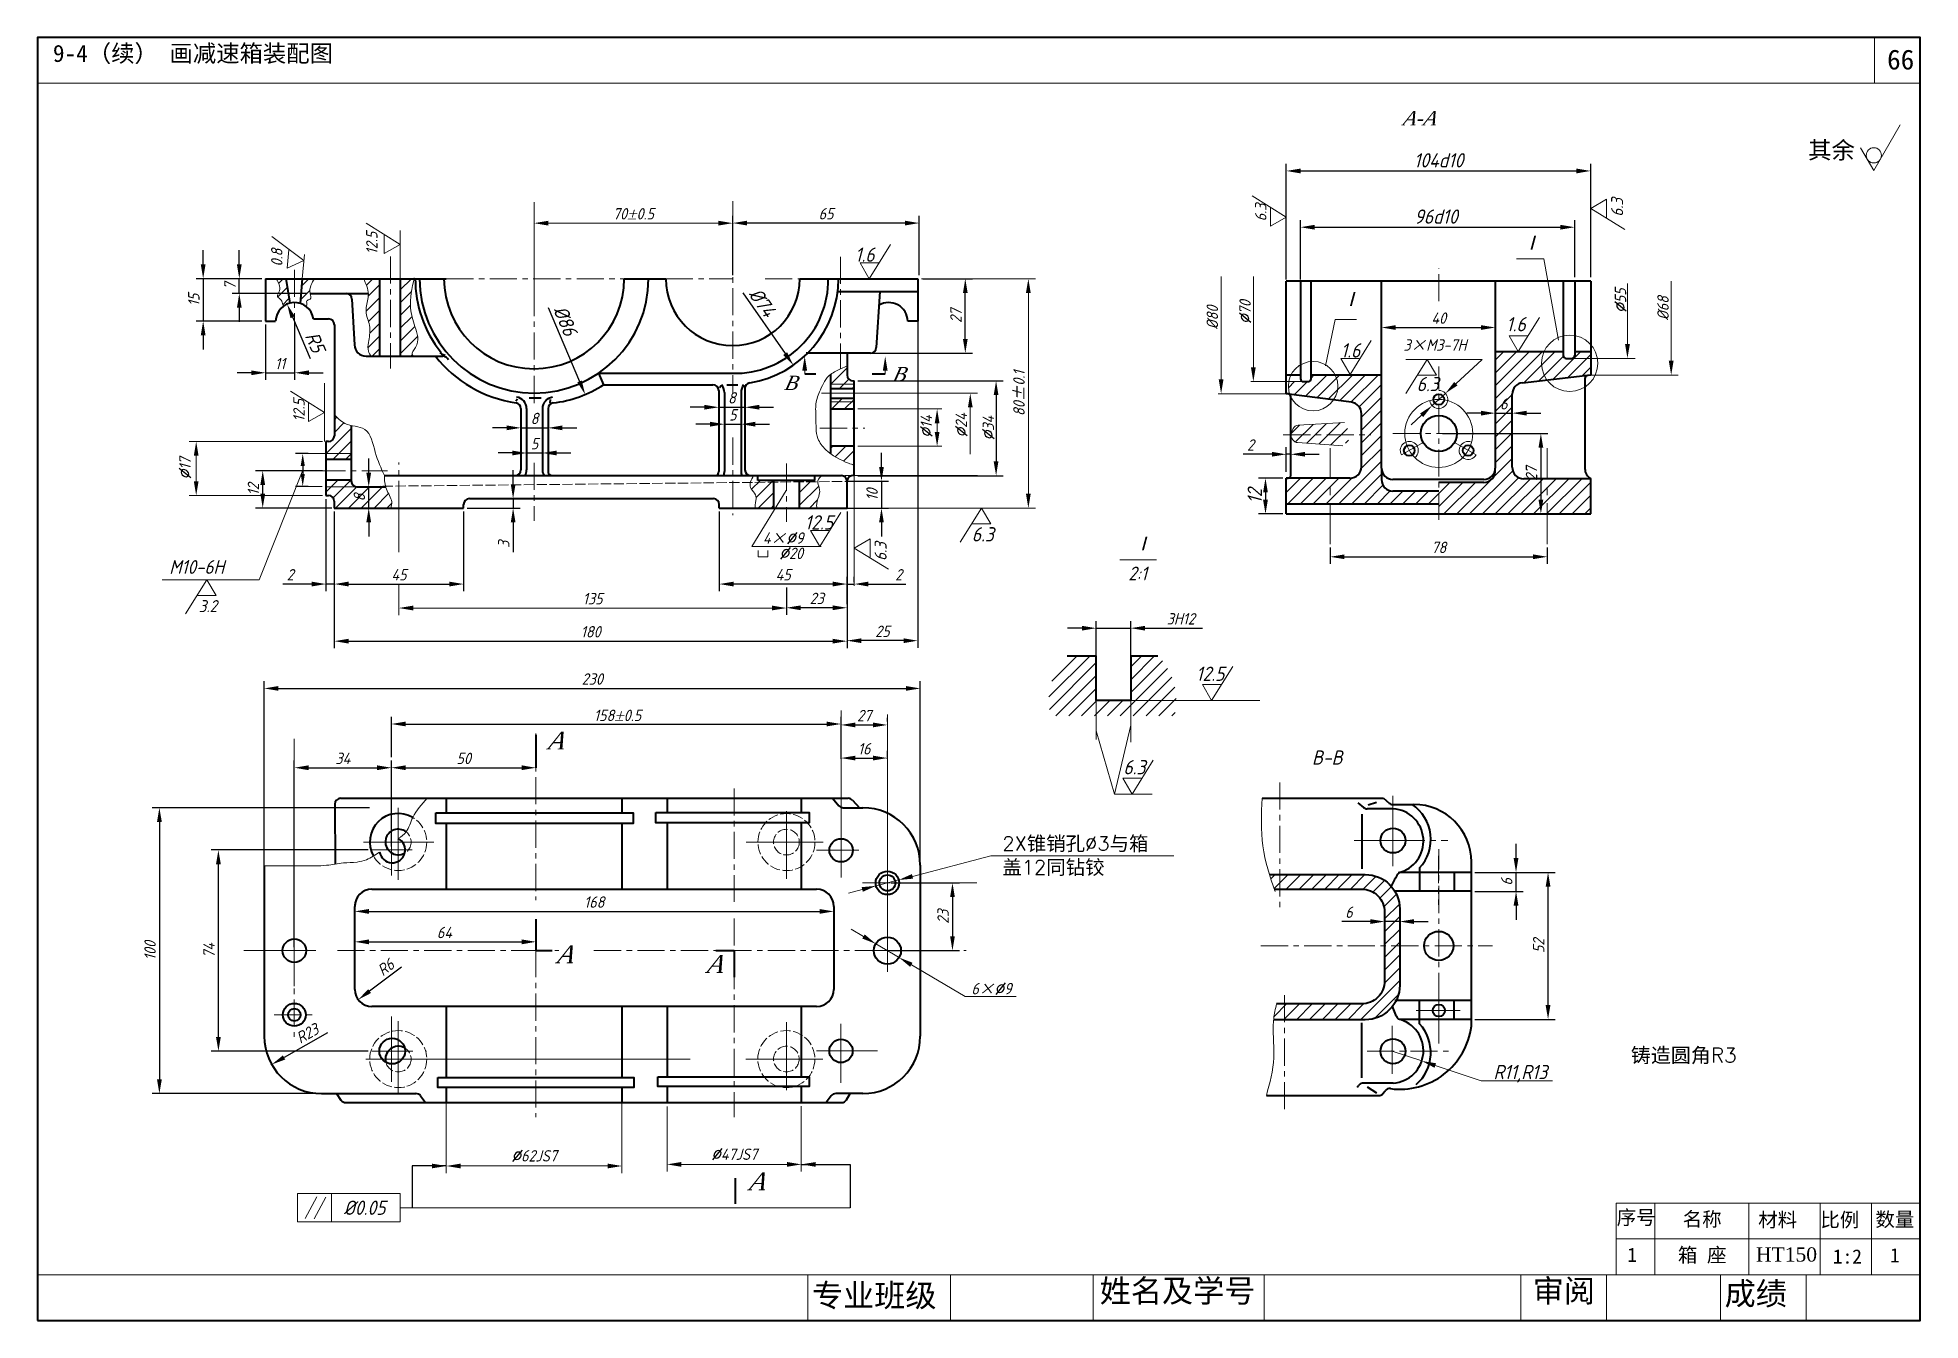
# Model space of a CAD drawing. Header units: millimetres. Extents: x 87 to 417, y 75 to 300.
import ezdxf

# ---------------------------------------------------------------- set-up
doc = ezdxf.new("R2010")
doc.units = ezdxf.units.MM
doc.header["$LTSCALE"] = 0.15
doc.linetypes.add('ACAD_ISO02W100', pattern=[15, 12, -3])
doc.linetypes.add('CENTER', pattern=[50.8, 31.75, -6.35, 6.35, -6.35])
doc.layers.get('0').update_dxf_attribs({"lineweight": 13})
doc.layers.get('Defpoints').update_dxf_attribs({"lineweight": 13})
for name, color, linetype, lineweight in [('填', 7, 'Continuous', 9), ('标', 7, 'Continuous', 13), ('点', 7, 'CENTER', 13), ('粗实线', 7, 'Continuous', 40), ('细', 7, 'Continuous', 15), ('细实线', 7, 'Continuous', 15), ('细线', 7, 'Continuous', 15), ('虚线', 7, 'ACAD_ISO02W100', 15), ('轮廓线 层', 7, 'Continuous', 40), ('须', 7, 'ACAD_ISO02W100', 15)]:
    doc.layers.add(name, color=color, linetype=linetype, lineweight=lineweight)
doc.styles.get("Standard").update_dxf_attribs({"font": 'isocp.shx', "oblique": 15, "height": 2.5})
doc.styles.add('style3', font='txt.shx')
doc.styles.add('字', font='txt.shx', dxfattribs={"height": 2.5})
doc.dimstyles.new('ISO-25', dxfattribs={"dimtxt": 2, "dimasz": 2.5, "dimexe": 1.25, "dimexo": 0.625, "dimtad": 1, "dimdsep": 46, "dimtxsty": 'Standard', "dimcen": 2.5, "dimadec": 0, "dimazin": 0, "dimtfac": 1, "dimtmove": 0, "dimatfit": 3, "dimfxl": 0, "dimarcsym": 0})

msp = doc.modelspace()

# ---------------------------------------------------------------- texts
at = {"attachment_point": 1, "style": '字'}
for s, insert, char_height, width in [('{\\fSimHei|b0|i0|c134|p2;9-4（续） 画减速箱装配图}', (89.182, 298.565), 3, 330), ('{\\fSimSun|b0|i0|c134|p2;\\H1.4x;66}', (410.692, 297.733), 2.5, 6.4564), ('{\\fFangSong_GB2312|b0|i0|c134|p49;姓名及学号}', (272.672, 82.003), 4, 34.74923), ('{\\fFangSong_GB2312|b0|i0|c134|p49;审阅}', (348.572, 82.005), 4, 23.3701), ('{\\fFangSong_GB2312|b0|i0|c134|p49;\\H1.6x;专业班级}', (222.243, 81.204), 2.5, 23.3701), ('{\\fFangSong_GB2312|b0|i0|c134|p49;成绩}', (382.206, 81.532), 4, 23.3701)]:
    msp.add_mtext(s, dxfattribs=dict(at, insert=insert, char_height=char_height, width=width))
at = {"rotation": 90}
for s, insert, char_height, attachment_point in [('6.3', (299.9, 270.697), 2, 3), ('6.3', (363.371, 270.053), 2.1175, 5), ('12.5', (144.083, 265.765), 2, 3), ('0.8', (127.423, 262.794), 2, 3), ('12.5', (131.309, 236.427), 2, 3), ('6.3', (234.267, 209.679), 2.1175, 5)]:
    msp.add_mtext(s, dxfattribs=dict(at, insert=insert, char_height=char_height, attachment_point=attachment_point))
for s, insert, char_height, attachment_point in [('1.6', (233.196, 263.014), 2.5, 3), ('1.6', (347.339, 250.81), 2.5, 3), ('1.6', (318.34, 246.207), 2.5, 3), ('6.3', (332.091, 240.309), 2.5, 3), ('12.5', (225.923, 216.042), 2.5, 3), ('6.3', (254.111, 213.953), 2.5, 3), ('3.2', (116.348, 200.11), 2.1175, 5), ('12.5', (294.523, 189.494), 2.5, 3), ('6.3', (280.686, 173.108), 2.5, 3)]:
    msp.add_mtext(s, dxfattribs=dict(insert=insert, char_height=char_height, attachment_point=attachment_point))
at = {"layer": '标', "attachment_point": 1}
for s, insert, char_height, width in [('{\\fTimes New Roman|b0|i1|c0|p18;A-A}', (325.702, 286.93), 2.49992, 30.8159), ('{\\fTimes New Roman|b0|i0|c0|p18;Ⅰ}', (346.639, 265.117), 2.5, 28.0363), ('{\\fTimes New Roman|b0|i0|c0|p18;Ⅰ}', (314.986, 255.228), 2.5, 28.0363), ('3{\\fSimSun|b0|i0|c134|p2;×}M3-7H', (325.914, 246.91), 2, 254.0104), ('{\\f宋体|b0|i0|c134|p2;Ⅰ}', (278.582, 212.282), 2.41628, 25.4087), ('M10-6H', (109.575, 208.184), 2.4163, 254.01045), ('2:1', (277.691, 207.04), 2.4163, 111.76099)]:
    msp.add_mtext(s, dxfattribs=dict(at, insert=insert, char_height=char_height, width=width))
at = {"layer": '标', "attachment_point": 5}
for s, insert, char_height in [('70{\\fTimes New Roman|b0|i0|c134|p18;±}0.5', (190.937, 268.928), 2), ('4{\\fSimSun|b0|i0|c134|p2;×\\Ftxt.shx|c1;%%c}9', (217.191, 212.041), 2), ('{\\Ftxt.shx;%%c}20', (218.579, 209.363), 2), ('135', (183.793, 201.418), 2), ('158{\\fTimes New Roman|b0|i0|c134|p18;±}0.5', (188.151, 180.944), 2), ('6{\\f宋体|b0|i0|c134|p2;×\\Ftxt.shx;%%c}9', (253.708, 133.011), 2), ('R11,R13', (346.404, 118.087), 2.5), ('{\\Ftxt.shx;%%c}62JS7', (173.532, 103.69), 2), ('{\\Ftxt.shx;%%c}47JS7', (208.598, 103.969), 2)]:
    msp.add_mtext(s, dxfattribs=dict(at, insert=insert, char_height=char_height))
at = {"layer": '标', "char_height": 2, "attachment_point": 5, "rotation": 90}
for s, insert in [('{\\Ftxt.shx;%%c}55', (363.957, 253.683)), ('%%C68', (371.416, 252.362)), ('%%C80', (292.414, 250.727)), ('{\\Ftxt.shx;%%c}70', (298.155, 251.662)), ('80{\\f宋体|b0|i0|c134|p2;±}0.1', (258.522, 237.427)), ('{\\Ftxt.shx;%%c}14', (242.276, 231.602)), ('{\\Ftxt.shx;%%c}24', (248.412, 231.806)), ('{\\Ftxt.shx;%%c}34', (253.15, 231.311)), ('{\\Ftxt.shx;%%c}17', (112.329, 224.248))]:
    msp.add_mtext(s, dxfattribs=dict(at, insert=insert))
at = {"layer": '标', "insert": (255.6, 159.719), "char_height": 2.5, "attachment_point": 1, "style": '字'}
msp.add_mtext('2X{\\fFangSong_GB2312|b0|i0|c134|p49;锥销孔}%%c3{\\fFangSong_GB2312|b0|i0|c134|p49;与箱}\\P{\\fFangSong_GB2312|b0|i0|c134|p49;盖}12{\\fFangSong_GB2312|b0|i0|c134|p49;同钻铰}', dxfattribs=at)
at = {"layer": '细', "char_height": 2.5, "style": '字'}
for s, insert, width, attachment_point in [('{\\fFangSong_GB2312|b0|i0|c134|p49;\\H1.028x;铸造圆角\\Ftxt.shx|c0;R3}', (365.771, 122.615), 80.2209, 1), ('{\\fFangSong_GB2312|b0|i0|c134|p49;序号}', (366.705, 94.126), 7.14, 2), ('{\\fFangSong_GB2312|b0|i0|c134|p49;名称}', (378.279, 93.828), 7.14, 2), ('{\\fFangSong_GB2312|b0|i0|c134|p49;材料}', (391.508, 93.718), 7.14, 2), ('{\\fFangSong_GB2312|b0|i0|c134|p49;比例}', (402.406, 93.718), 7.14, 2), ('{\\fFangSong_GB2312|b0|i0|c134|p49;数量}', (412.053, 93.787), 7.14, 2), ('{\\f仿宋_GB2312|b0|i0|c134|p49;1}', (366.003, 87.575), 7.14, 2), ('{\\f仿宋_GB2312|b0|i0|c134|p49;箱 座}', (378.279, 87.545), 10.16479, 2), ('{\\fTimes New Roman|b0|i0|c0|p18;HT150}', (393.064, 87.636), 7.14, 2), ('{\\f仿宋_GB2312|b0|i0|c134|p49;1\\f宋体|b0|i0|c0|p2;:\\f仿宋_GB2312|b0|i0|c134|p49;2}', (403.732, 87.278), 7.14, 2), ('{\\fFangSong_GB2312|b0|i0|c134|p49;1}', (412.053, 87.503), 7.14, 2)]:
    msp.add_mtext(s, dxfattribs=dict(at, insert=insert, width=width, attachment_point=attachment_point))
at = {"layer": '细线', "insert": (396.853, 281.591), "char_height": 3, "width": 11.1849, "attachment_point": 1, "style": 'style3'}
msp.add_mtext('{\\f仿宋_GB2312|b0|i0|c134|p49;其余}', dxfattribs=at)
at = {"layer": '细线', "char_height": 2.5, "attachment_point": 1}
for s, insert, width in [('{\\fTimes New Roman|b0|i1|c0|p18;B}', (236.286, 242.058), 12.8299), ('{\\fTimes New Roman|b0|i1|c0|p18;B}', (217.311, 240.517), 12.8299), ('B-B', (309.868, 174.803), 12.8299), ('%%C0.05', (140.163, 95.832), 9.95305)]:
    msp.add_mtext(s, dxfattribs=dict(at, insert=insert, width=width))
at = {"layer": '轮廓线 层', "char_height": 3.0978, "width": 76.82441, "attachment_point": 1}
for insert in [(175.856, 178.061), (177.464, 140.579), (203.714, 138.865), (211.108, 100.748)]:
    msp.add_mtext('{\\fTimes New Roman|b0|i1|c0|p18;A}', dxfattribs=dict(at, insert=insert))

# ---------------------------------------------------------------- blocks, each defined once
blk = doc.blocks.new('*D1')
at = {"layer": 'Defpoints', "color": 0}
for p in [(126.46, 257.54), (115.52, 250.11), (126.46, 250.11)]:
    blk.add_point(p, dxfattribs=at)
at = {"layer": '标', "color": 0, "lineweight": -2}
for p, q in [((115.52, 260.04), (115.52, 262.54)), ((125.83, 257.54), (114.27, 257.54)), ((115.52, 257.54), (115.52, 250.11)), ((125.83, 250.11), (114.27, 250.11)), ((115.52, 247.61), (115.52, 245.11))]:
    blk.add_line(p, q, dxfattribs=at)
at = {"layer": '标', "color": 0}
for points in [[(115.1, 260.04), (115.94, 260.04), (115.52, 257.54)], [(115.1, 247.61), (115.94, 247.61), (115.52, 250.11)]]:
    blk.add_solid(points, dxfattribs=at)
at = {"layer": '标', "color": 0, "insert": (113.88, 253.82), "char_height": 2, "attachment_point": 5, "rotation": 90}
blk.add_mtext('15', dxfattribs=at)
blk = doc.blocks.new('*D2')
at = {"layer": 'Defpoints', "color": 0}
for p in [(121.85, 257.54), (126.46, 257.54), (134.31, 254.96)]:
    blk.add_point(p, dxfattribs=at)
at = {"layer": '标', "color": 0, "lineweight": -2}
for p, q in [((121.85, 260.04), (121.85, 262.54)), ((125.83, 257.54), (120.6, 257.54)), ((121.85, 254.96), (121.85, 257.54)), ((133.68, 254.96), (120.6, 254.96)), ((121.85, 252.46), (121.85, 249.96))]:
    blk.add_line(p, q, dxfattribs=at)
at = {"layer": '标', "color": 0}
for points in [[(121.44, 260.04), (122.27, 260.04), (121.85, 257.54)], [(121.44, 252.46), (122.27, 252.46), (121.85, 254.96)]]:
    blk.add_solid(points, dxfattribs=at)
at = {"layer": '标', "color": 0, "insert": (120.21, 256.25), "char_height": 2, "attachment_point": 5, "rotation": 90}
blk.add_mtext('7', dxfattribs=at)
blk = doc.blocks.new('*D3')
at = {"layer": 'Defpoints', "color": 0}
for p in [(241.04, 257.54), (249.11, 257.54), (228.41, 244.47)]:
    blk.add_point(p, dxfattribs=at)
at = {"layer": '标', "color": 0, "lineweight": -2}
for p, q in [((241.67, 257.54), (250.36, 257.54)), ((249.11, 246.97), (249.11, 255.04)), ((229.03, 244.47), (250.36, 244.47))]:
    blk.add_line(p, q, dxfattribs=at)
at = {"layer": '标', "color": 0}
for points in [[(248.7, 255.04), (249.53, 255.04), (249.11, 257.54)], [(248.7, 246.97), (249.53, 246.97), (249.11, 244.47)]]:
    blk.add_solid(points, dxfattribs=at)
at = {"layer": '标', "color": 0, "insert": (247.47, 251.01), "char_height": 2, "attachment_point": 5, "rotation": 90}
blk.add_mtext('27', dxfattribs=at)
blk = doc.blocks.new('*D4')
at = {"layer": 'Defpoints', "color": 0}
for p in [(208.35, 267.3), (208.35, 257.54), (241.04, 257.54)]:
    blk.add_point(p, dxfattribs=at)
at = {"layer": '标', "color": 0, "lineweight": -2}
for p, q in [((208.35, 258.16), (208.35, 268.55)), ((241.04, 258.16), (241.04, 268.55)), ((238.54, 267.3), (210.85, 267.3))]:
    blk.add_line(p, q, dxfattribs=at)
at = {"layer": '标', "color": 0}
for points in [[(210.85, 267.71), (210.85, 266.88), (208.35, 267.3)], [(238.54, 267.71), (238.54, 266.88), (241.04, 267.3)]]:
    blk.add_solid(points, dxfattribs=at)
at = {"layer": '标', "color": 0, "insert": (224.7, 268.94), "char_height": 2, "attachment_point": 5}
blk.add_mtext('65', dxfattribs=at)
blk = doc.blocks.new('*D5')
at = {"layer": 'Defpoints', "color": 0}
for p in [(210.49, 234.99), (205.89, 223.71), (210.49, 224)]:
    blk.add_point(p, dxfattribs=at)
at = {"layer": '标', "color": 0, "lineweight": -2}
for p, q in [((203.39, 234.99), (200.89, 234.99)), ((205.89, 224.33), (205.89, 236.24)), ((205.89, 234.99), (210.49, 234.99)), ((210.49, 224.63), (210.49, 236.24)), ((212.99, 234.99), (215.49, 234.99))]:
    blk.add_line(p, q, dxfattribs=at)
at = {"layer": '标', "color": 0}
for points in [[(203.39, 235.41), (203.39, 234.58), (205.89, 234.99)], [(212.99, 235.41), (212.99, 234.58), (210.49, 234.99)]]:
    blk.add_solid(points, dxfattribs=at)
at = {"layer": '标', "color": 0, "insert": (208.19, 236.64), "char_height": 2, "attachment_point": 5}
blk.add_mtext('8', dxfattribs=at)
blk = doc.blocks.new('*D6')
at = {"layer": 'Defpoints', "color": 0}
for p in [(209.81, 232.02), (206.89, 223.71), (209.81, 223.71)]:
    blk.add_point(p, dxfattribs=at)
at = {"layer": '标', "color": 0, "lineweight": -2}
for p, q in [((204.39, 232.02), (201.89, 232.02)), ((206.89, 224.33), (206.89, 233.27)), ((206.89, 232.02), (209.81, 232.02)), ((209.81, 224.33), (209.81, 233.27)), ((212.31, 232.02), (214.81, 232.02))]:
    blk.add_line(p, q, dxfattribs=at)
at = {"layer": '标', "color": 0}
for points in [[(204.39, 232.44), (204.39, 231.6), (206.89, 232.02)], [(212.31, 232.44), (212.31, 231.6), (209.81, 232.02)]]:
    blk.add_solid(points, dxfattribs=at)
at = {"layer": '标', "color": 0, "insert": (208.35, 233.66), "char_height": 2, "attachment_point": 5}
blk.add_mtext('5', dxfattribs=at)
blk = doc.blocks.new('*D7')
at = {"layer": 'Defpoints', "color": 0}
for p in [(162.18, 218.96), (161.18, 217.31), (169.85, 217.31)]:
    blk.add_point(p, dxfattribs=at)
at = {"layer": '标', "color": 0, "lineweight": -2}
for p, q in [((169.85, 221.46), (169.85, 223.96)), ((162.81, 218.96), (171.1, 218.96)), ((169.85, 218.96), (169.85, 217.31)), ((161.8, 217.31), (171.1, 217.31)), ((169.85, 214.81), (169.85, 209.58))]:
    blk.add_line(p, q, dxfattribs=at)
at = {"layer": '标', "color": 0}
for points in [[(169.44, 221.46), (170.27, 221.46), (169.85, 218.96)], [(169.44, 214.81), (170.27, 214.81), (169.85, 217.31)]]:
    blk.add_solid(points, dxfattribs=at)
at = {"layer": '标', "color": 0, "insert": (168.21, 210.95), "char_height": 2, "attachment_point": 5, "rotation": 90}
blk.add_mtext('3', dxfattribs=at)
blk = doc.blocks.new('*D8')
at = {"layer": 'Defpoints', "color": 0}
for p in [(142.39, 221.02), (144.54, 221.02), (143.21, 217.31)]:
    blk.add_point(p, dxfattribs=at)
at = {"layer": '标', "color": 0, "lineweight": -2}
for p, q in [((144.54, 223.52), (144.54, 226.02)), ((143.02, 221.02), (145.79, 221.02)), ((144.54, 217.31), (144.54, 221.02)), ((143.83, 217.31), (145.79, 217.31)), ((144.54, 214.81), (144.54, 212.31))]:
    blk.add_line(p, q, dxfattribs=at)
at = {"layer": '标', "color": 0}
for points in [[(144.12, 223.52), (144.96, 223.52), (144.54, 221.02)], [(144.12, 214.81), (144.96, 214.81), (144.54, 217.31)]]:
    blk.add_solid(points, dxfattribs=at)
at = {"layer": '标', "color": 0, "insert": (142.9, 219.17), "char_height": 2, "attachment_point": 5, "rotation": 90}
blk.add_mtext('8', dxfattribs=at)
blk = doc.blocks.new('*D9')
at = {"layer": 'Defpoints', "color": 0}
for p in [(138.5, 217.31), (228.39, 217.31), (228.39, 193.96)]:
    blk.add_point(p, dxfattribs=at)
at = {"layer": '标', "color": 0, "lineweight": -2}
for p, q in [((138.5, 216.69), (138.5, 192.71)), ((228.39, 216.69), (228.39, 192.71)), ((141, 193.96), (225.89, 193.96))]:
    blk.add_line(p, q, dxfattribs=at)
at = {"layer": '标', "color": 0}
for points in [[(141, 194.38), (141, 193.55), (138.5, 193.96)], [(225.89, 194.38), (225.89, 193.55), (228.39, 193.96)]]:
    blk.add_solid(points, dxfattribs=at)
at = {"layer": '标', "color": 0, "insert": (183.45, 195.61), "char_height": 2, "attachment_point": 5}
blk.add_mtext('180', dxfattribs=at)
blk = doc.blocks.new('*D10')
at = {"layer": 'Defpoints', "color": 0}
for p in [(240.79, 250.95), (228.39, 217.31), (228.39, 194.05)]:
    blk.add_point(p, dxfattribs=at)
at = {"layer": '标', "color": 0, "lineweight": -2}
for p, q in [((240.79, 250.32), (240.79, 192.8)), ((228.39, 216.69), (228.39, 192.8)), ((238.29, 194.05), (230.89, 194.05))]:
    blk.add_line(p, q, dxfattribs=at)
at = {"layer": '标', "color": 0}
for points in [[(230.89, 194.46), (230.89, 193.63), (228.39, 194.05)], [(238.29, 194.46), (238.29, 193.63), (240.79, 194.05)]]:
    blk.add_solid(points, dxfattribs=at)
at = {"layer": '标', "color": 0, "insert": (234.59, 195.69), "char_height": 2, "attachment_point": 5}
blk.add_mtext('25', dxfattribs=at)
blk = doc.blocks.new('*D11')
at = {"layer": 'Defpoints', "color": 0}
for p in [(228.39, 217.06), (217.75, 203.98), (217.75, 199.82)]:
    blk.add_point(p, dxfattribs=at)
at = {"layer": '标', "color": 0, "lineweight": -2}
for p, q in [((228.39, 216.44), (228.39, 198.57)), ((217.75, 203.36), (217.75, 198.57)), ((225.89, 199.82), (220.25, 199.82))]:
    blk.add_line(p, q, dxfattribs=at)
at = {"layer": '标', "color": 0}
for points in [[(220.25, 200.23), (220.25, 199.4), (217.75, 199.82)], [(225.89, 200.23), (225.89, 199.4), (228.39, 199.82)]]:
    blk.add_solid(points, dxfattribs=at)
at = {"layer": '标', "color": 0, "insert": (223.07, 201.46), "char_height": 2, "attachment_point": 5}
blk.add_mtext('23', dxfattribs=at)
blk = doc.blocks.new('*D12')
at = {"layer": 'Defpoints', "color": 0}
for p in [(205.99, 217.31), (228.39, 217.31), (205.99, 203.98)]:
    blk.add_point(p, dxfattribs=at)
at = {"layer": '标', "color": 0, "lineweight": -2}
for p, q in [((205.99, 216.69), (205.99, 202.73)), ((228.39, 216.69), (228.39, 202.73)), ((225.89, 203.98), (208.49, 203.98))]:
    blk.add_line(p, q, dxfattribs=at)
at = {"layer": '标', "color": 0}
for points in [[(208.49, 204.4), (208.49, 203.56), (205.99, 203.98)], [(225.89, 204.4), (225.89, 203.56), (228.39, 203.98)]]:
    blk.add_solid(points, dxfattribs=at)
at = {"layer": '标', "color": 0, "insert": (217.19, 205.62), "char_height": 2, "attachment_point": 5}
blk.add_mtext('45', dxfattribs=at)
blk = doc.blocks.new('*D13')
at = {"layer": 'Defpoints', "color": 0}
for p in [(125.96, 223.86), (137.04, 223.86), (138.68, 217.31)]:
    blk.add_point(p, dxfattribs=at)
at = {"layer": '标', "color": 0, "lineweight": -2}
for p, q in [((136.41, 223.86), (124.71, 223.86)), ((125.96, 219.81), (125.96, 221.36)), ((138.06, 217.31), (124.71, 217.31))]:
    blk.add_line(p, q, dxfattribs=at)
at = {"layer": '标', "color": 0}
for points in [[(125.54, 221.36), (126.38, 221.36), (125.96, 223.86)], [(125.54, 219.81), (126.38, 219.81), (125.96, 217.31)]]:
    blk.add_solid(points, dxfattribs=at)
at = {"layer": '标', "color": 0, "insert": (124.33, 220.58), "char_height": 2, "attachment_point": 5, "rotation": 90}
blk.add_mtext('12', dxfattribs=at)
blk = doc.blocks.new('*D14')
at = {"layer": 'Defpoints', "color": 0}
for p in [(137.04, 219.51), (138.5, 217.06), (137.04, 203.98)]:
    blk.add_point(p, dxfattribs=at)
at = {"layer": '标', "color": 0, "lineweight": -2}
for p, q in [((137.04, 218.88), (137.04, 202.73)), ((138.5, 216.44), (138.5, 202.73)), ((134.54, 203.98), (129.49, 203.98)), ((138.5, 203.98), (137.04, 203.98)), ((141, 203.98), (143.5, 203.98))]:
    blk.add_line(p, q, dxfattribs=at)
at = {"layer": '标', "color": 0}
for points in [[(134.54, 204.4), (134.54, 203.56), (137.04, 203.98)], [(141, 204.4), (141, 203.56), (138.5, 203.98)]]:
    blk.add_solid(points, dxfattribs=at)
at = {"layer": '标', "color": 0, "insert": (130.77, 205.61), "char_height": 2, "attachment_point": 5}
blk.add_mtext('2', dxfattribs=at)
blk = doc.blocks.new('*D15')
at = {"layer": 'Defpoints', "color": 0}
for p in [(138.5, 217.31), (161.18, 217.31), (161.18, 203.98)]:
    blk.add_point(p, dxfattribs=at)
at = {"layer": '标', "color": 0, "lineweight": -2}
for p, q in [((138.5, 216.69), (138.5, 202.73)), ((161.18, 216.69), (161.18, 202.73)), ((141, 203.98), (158.68, 203.98))]:
    blk.add_line(p, q, dxfattribs=at)
at = {"layer": '标', "color": 0}
for points in [[(141, 204.4), (141, 203.56), (138.5, 203.98)], [(158.68, 204.4), (158.68, 203.56), (161.18, 203.98)]]:
    blk.add_solid(points, dxfattribs=at)
at = {"layer": '标', "color": 0, "insert": (149.84, 205.62), "char_height": 2, "attachment_point": 5}
blk.add_mtext('45', dxfattribs=at)
blk = doc.blocks.new('*D16')
at = {"layer": 'Defpoints', "color": 0}
for p in [(241.22, 185.67), (126.22, 139.68), (241.22, 139.68)]:
    blk.add_point(p, dxfattribs=at)
at = {"layer": '标', "color": 0, "lineweight": -2}
for p, q in [((126.22, 140.3), (126.22, 186.92)), ((128.72, 185.67), (238.72, 185.67)), ((241.22, 140.3), (241.22, 186.92))]:
    blk.add_line(p, q, dxfattribs=at)
at = {"layer": '标', "color": 0}
for points in [[(128.72, 186.09), (128.72, 185.26), (126.22, 185.67)], [(238.72, 186.09), (238.72, 185.26), (241.22, 185.67)]]:
    blk.add_solid(points, dxfattribs=at)
at = {"layer": '标', "color": 0, "insert": (183.72, 187.32), "char_height": 2, "attachment_point": 5}
blk.add_mtext('230', dxfattribs=at)
blk = doc.blocks.new('*D17')
at = {"layer": 'Defpoints', "color": 0}
for p in [(148.51, 171.76), (148.51, 157.34), (131.5, 139.68)]:
    blk.add_point(p, dxfattribs=at)
at = {"layer": '标', "color": 0, "lineweight": -2}
for p, q in [((131.5, 140.3), (131.5, 173.01)), ((134, 171.76), (146.01, 171.76)), ((148.51, 157.96), (148.51, 173.01))]:
    blk.add_line(p, q, dxfattribs=at)
at = {"layer": '标', "color": 0}
for points in [[(134, 172.18), (134, 171.34), (131.5, 171.76)], [(146.01, 172.18), (146.01, 171.34), (148.51, 171.76)]]:
    blk.add_solid(points, dxfattribs=at)
at = {"layer": '标', "color": 0, "insert": (140, 173.4), "char_height": 2, "attachment_point": 5}
blk.add_mtext('34', dxfattribs=at)
blk = doc.blocks.new('*D18')
at = {"layer": 'Defpoints', "color": 0}
for p in [(235.46, 151.56), (235.46, 139.68), (246.86, 139.68)]:
    blk.add_point(p, dxfattribs=at)
at = {"layer": '标', "color": 0, "lineweight": -2}
for p, q in [((236.08, 151.56), (248.11, 151.56)), ((246.86, 149.06), (246.86, 142.18)), ((236.08, 139.68), (248.11, 139.68))]:
    blk.add_line(p, q, dxfattribs=at)
at = {"layer": '标', "color": 0}
for points in [[(246.45, 149.06), (247.28, 149.06), (246.86, 151.56)], [(246.45, 142.18), (247.28, 142.18), (246.86, 139.68)]]:
    blk.add_solid(points, dxfattribs=at)
at = {"layer": '标', "color": 0, "insert": (245.22, 145.62), "char_height": 2, "attachment_point": 5, "rotation": 90}
blk.add_mtext('23', dxfattribs=at)
blk = doc.blocks.new('*D19')
at = {"layer": 'Defpoints', "color": 0}
for p in [(145.32, 164.75), (107.85, 114.6), (138.9, 114.6)]:
    blk.add_point(p, dxfattribs=at)
at = {"layer": '标', "color": 0, "lineweight": -2}
for p, q in [((144.7, 164.75), (106.6, 164.75)), ((107.85, 162.25), (107.85, 117.1)), ((138.28, 114.6), (106.6, 114.6))]:
    blk.add_line(p, q, dxfattribs=at)
at = {"layer": '标', "color": 0}
for points in [[(107.43, 162.25), (108.27, 162.25), (107.85, 164.75)], [(107.43, 117.1), (108.27, 117.1), (107.85, 114.6)]]:
    blk.add_solid(points, dxfattribs=at)
at = {"layer": '标', "color": 0, "insert": (106.21, 139.68), "char_height": 2, "attachment_point": 5, "rotation": 90}
blk.add_mtext('100', dxfattribs=at)
blk = doc.blocks.new('*D20')
at = {"layer": 'Defpoints', "color": 0}
for p in [(142.08, 139.68), (173.86, 141.22), (173.86, 139.68)]:
    blk.add_point(p, dxfattribs=at)
at = {"layer": '标', "color": 0, "lineweight": -2}
for p, q in [((142.08, 140.3), (142.08, 142.47)), ((173.86, 140.3), (173.86, 142.47)), ((144.58, 141.22), (171.36, 141.22))]:
    blk.add_line(p, q, dxfattribs=at)
at = {"layer": '标', "color": 0}
for points in [[(144.58, 141.64), (144.58, 140.8), (142.08, 141.22)], [(171.36, 141.64), (171.36, 140.8), (173.86, 141.22)]]:
    blk.add_solid(points, dxfattribs=at)
at = {"layer": '标', "color": 0, "insert": (157.81, 142.86), "char_height": 2, "attachment_point": 5}
blk.add_mtext('64', dxfattribs=at)
blk = doc.blocks.new('*D21')
at = {"layer": 'Defpoints', "color": 0}
for p in [(226.06, 146.56), (142.08, 139.43), (226.06, 139.68)]:
    blk.add_point(p, dxfattribs=at)
at = {"layer": '标', "color": 0, "lineweight": -2}
for p, q in [((142.08, 140.05), (142.08, 147.81)), ((144.58, 146.56), (223.56, 146.56)), ((226.06, 140.3), (226.06, 147.81))]:
    blk.add_line(p, q, dxfattribs=at)
at = {"layer": '标', "color": 0}
for points in [[(144.58, 146.98), (144.58, 146.14), (142.08, 146.56)], [(223.56, 146.98), (223.56, 146.14), (226.06, 146.56)]]:
    blk.add_solid(points, dxfattribs=at)
at = {"layer": '标', "color": 0, "insert": (184.07, 148.2), "char_height": 2, "attachment_point": 5}
blk.add_mtext('168', dxfattribs=at)
blk = doc.blocks.new('*D22')
at = {"layer": 'Defpoints', "color": 0}
for p in [(136.29, 124.67), (127.53, 119.71)]:
    blk.add_point(p, dxfattribs=at)
at = {"layer": '标', "color": 0, "lineweight": -2}
blk.add_line((137.31, 125.25), (129.7, 120.94), dxfattribs=at)
at = {"layer": '标', "color": 0}
blk.add_solid([(129.5, 121.3), (129.91, 120.58), (127.53, 119.71)], dxfattribs=at)
at = {"layer": '标', "color": 0, "insert": (133.78, 125.14), "char_height": 2, "attachment_point": 5, "rotation": 29.5404}
blk.add_mtext('R23', dxfattribs=at)
blk = doc.blocks.new('*D23')
at = {"layer": 'Defpoints', "color": 0}
for p in [(145.1, 132.88), (142.69, 131.07)]:
    blk.add_point(p, dxfattribs=at)
at = {"layer": '标', "color": 0, "lineweight": -2}
blk.add_line((150.31, 136.79), (144.69, 132.57), dxfattribs=at)
at = {"layer": '标', "color": 0}
blk.add_solid([(144.44, 132.91), (144.94, 132.24), (142.69, 131.07)], dxfattribs=at)
at = {"layer": '标', "color": 0, "insert": (147.52, 136.75), "char_height": 2, "attachment_point": 5, "rotation": 36.8593}
blk.add_mtext('R6', dxfattribs=at)
blk = doc.blocks.new('*D24')
at = {"layer": 'Defpoints', "color": 0}
for p in [(278.1, 196.24), (272.05, 183.55), (278.1, 183.55)]:
    blk.add_point(p, dxfattribs=at)
at = {"layer": '标', "color": 0, "lineweight": -2}
for p, q in [((269.55, 196.24), (267.05, 196.24)), ((272.05, 184.18), (272.05, 197.49)), ((272.05, 196.24), (278.1, 196.24)), ((278.1, 184.18), (278.1, 197.49)), ((280.6, 196.24), (290.67, 196.24))]:
    blk.add_line(p, q, dxfattribs=at)
at = {"layer": '标', "color": 0}
for points in [[(269.55, 196.65), (269.55, 195.82), (272.05, 196.24)], [(280.6, 196.65), (280.6, 195.82), (278.1, 196.24)]]:
    blk.add_solid(points, dxfattribs=at)
at = {"layer": '标', "color": 0, "insert": (286.88, 197.88), "char_height": 2, "attachment_point": 5}
blk.add_mtext('3H12', dxfattribs=at)
blk = doc.blocks.new('*D25')
at = {"layer": 'Defpoints', "color": 0}
for p in [(337.82, 153.4), (351.26, 153.4), (337.82, 127.62)]:
    blk.add_point(p, dxfattribs=at)
at = {"layer": '标', "color": 0, "lineweight": -2}
for p, q in [((338.44, 153.4), (352.51, 153.4)), ((351.26, 130.12), (351.26, 150.9)), ((338.44, 127.62), (352.51, 127.62))]:
    blk.add_line(p, q, dxfattribs=at)
at = {"layer": '标', "color": 0}
for points in [[(350.84, 150.9), (351.68, 150.9), (351.26, 153.4)], [(350.84, 130.12), (351.68, 130.12), (351.26, 127.62)]]:
    blk.add_solid(points, dxfattribs=at)
at = {"layer": '标', "color": 0, "insert": (349.62, 140.51), "char_height": 2, "attachment_point": 5, "rotation": 90}
blk.add_mtext('52', dxfattribs=at)
blk = doc.blocks.new('*D26')
at = {"layer": 'Defpoints', "color": 0}
for p in [(337.82, 153.4), (345.65, 153.4), (337.82, 150.08)]:
    blk.add_point(p, dxfattribs=at)
at = {"layer": '标', "color": 0, "lineweight": -2}
for p, q in [((345.65, 155.9), (345.65, 158.4)), ((338.44, 153.4), (346.9, 153.4)), ((345.65, 150.08), (345.65, 153.4)), ((338.44, 150.08), (346.9, 150.08)), ((345.65, 147.58), (345.65, 145.08))]:
    blk.add_line(p, q, dxfattribs=at)
at = {"layer": '标', "color": 0}
for points in [[(345.23, 155.9), (346.07, 155.9), (345.65, 153.4)], [(345.23, 147.58), (346.07, 147.58), (345.65, 150.08)]]:
    blk.add_solid(points, dxfattribs=at)
at = {"layer": '标', "color": 0, "insert": (344.01, 151.74), "char_height": 2, "attachment_point": 5, "rotation": 90}
blk.add_mtext('6', dxfattribs=at)
blk = doc.blocks.new('*D27')
at = {"layer": 'Defpoints', "color": 0}
for p in [(325.27, 144.78), (322.6, 140.51), (325.27, 140.51)]:
    blk.add_point(p, dxfattribs=at)
at = {"layer": '标', "color": 0, "lineweight": -2}
for p, q in [((322.6, 141.13), (322.6, 146.03)), ((325.27, 141.13), (325.27, 146.03)), ((320.1, 144.78), (315.11, 144.78)), ((325.27, 144.78), (322.6, 144.78)), ((327.77, 144.78), (330.27, 144.78))]:
    blk.add_line(p, q, dxfattribs=at)
at = {"layer": '标', "color": 0}
for points in [[(320.1, 145.2), (320.1, 144.36), (322.6, 144.78)], [(327.77, 145.2), (327.77, 144.36), (325.27, 144.78)]]:
    blk.add_solid(points, dxfattribs=at)
at = {"layer": '标', "color": 0, "insert": (316.36, 146.42), "char_height": 2, "attachment_point": 5}
blk.add_mtext('6', dxfattribs=at)
blk = doc.blocks.new('*D28')
at = {"layer": 'Defpoints', "color": 0}
for p in [(358.74, 276.44), (305.37, 256.78), (358.74, 257.18)]:
    blk.add_point(p, dxfattribs=at)
at = {"layer": '标', "color": 0, "lineweight": -2}
for p, q in [((305.37, 257.41), (305.37, 277.69)), ((358.74, 257.81), (358.74, 277.69)), ((307.87, 276.44), (356.24, 276.44))]:
    blk.add_line(p, q, dxfattribs=at)
at = {"layer": '标', "color": 0}
for points in [[(307.87, 276.86), (307.87, 276.02), (305.37, 276.44)], [(356.24, 276.86), (356.24, 276.02), (358.74, 276.44)]]:
    blk.add_solid(points, dxfattribs=at)
at = {"layer": '标', "color": 0, "insert": (332.08, 278.31), "char_height": 2.5, "attachment_point": 5}
blk.add_mtext('104d10', dxfattribs=at)
blk = doc.blocks.new('*D29')
at = {"layer": 'Defpoints', "color": 0}
for p in [(355.93, 266.57), (307.87, 256.78), (355.93, 257.18)]:
    blk.add_point(p, dxfattribs=at)
at = {"layer": '标', "color": 0, "lineweight": -2}
for p, q in [((307.87, 257.41), (307.87, 267.82)), ((355.93, 257.81), (355.93, 267.82)), ((310.37, 266.57), (353.43, 266.57))]:
    blk.add_line(p, q, dxfattribs=at)
at = {"layer": '标', "color": 0}
for points in [[(310.37, 266.99), (310.37, 266.15), (307.87, 266.57)], [(353.43, 266.99), (353.43, 266.15), (355.93, 266.57)]]:
    blk.add_solid(points, dxfattribs=at)
at = {"layer": '标', "color": 0, "insert": (331.62, 268.44), "char_height": 2.5, "attachment_point": 5}
blk.add_mtext('96d10', dxfattribs=at)
blk = doc.blocks.new('*D30')
at = {"layer": 'Defpoints', "color": 0}
for p in [(305.37, 222.55), (301.73, 216.27), (305.37, 216.27)]:
    blk.add_point(p, dxfattribs=at)
at = {"layer": '标', "color": 0, "lineweight": -2}
for p, q in [((304.75, 222.55), (300.48, 222.55)), ((301.73, 220.05), (301.73, 218.77)), ((304.75, 216.27), (300.48, 216.27))]:
    blk.add_line(p, q, dxfattribs=at)
at = {"layer": '标', "color": 0}
for points in [[(301.31, 220.05), (302.15, 220.05), (301.73, 222.55)], [(301.31, 218.77), (302.15, 218.77), (301.73, 216.27)]]:
    blk.add_solid(points, dxfattribs=at)
at = {"layer": '标', "color": 0, "insert": (299.85, 219.41), "char_height": 2.5, "attachment_point": 5, "rotation": 90}
blk.add_mtext('12', dxfattribs=at)
blk = doc.blocks.new('*D31')
at = {"layer": 'Defpoints', "color": 0}
for p in [(306.16, 226.74), (305.37, 223.05), (306.16, 223.56)]:
    blk.add_point(p, dxfattribs=at)
at = {"layer": '标', "color": 0, "lineweight": -2}
for p, q in [((305.37, 223.68), (305.37, 227.99)), ((306.16, 224.18), (306.16, 227.99)), ((302.87, 226.74), (297.83, 226.74)), ((306.16, 226.74), (305.37, 226.74)), ((308.66, 226.74), (311.16, 226.74))]:
    blk.add_line(p, q, dxfattribs=at)
at = {"layer": '标', "color": 0}
for points in [[(302.87, 227.16), (302.87, 226.33), (305.37, 226.74)], [(308.66, 227.16), (308.66, 226.33), (306.16, 226.74)]]:
    blk.add_solid(points, dxfattribs=at)
at = {"layer": '标', "color": 0, "insert": (299.1, 228.37), "char_height": 2, "attachment_point": 5}
blk.add_mtext('2', dxfattribs=at)
blk = doc.blocks.new('*D32')
at = {"layer": 'Defpoints', "color": 0}
for p in [(342.01, 256.78), (342.01, 248.98), (322.06, 241.36)]:
    blk.add_point(p, dxfattribs=at)
at = {"layer": '标', "color": 0, "lineweight": -2}
for p, q in [((342.01, 256.16), (342.01, 247.73)), ((322.06, 241.99), (322.06, 250.23)), ((324.56, 248.98), (339.51, 248.98))]:
    blk.add_line(p, q, dxfattribs=at)
at = {"layer": '标', "color": 0}
for points in [[(324.56, 249.39), (324.56, 248.56), (322.06, 248.98)], [(339.51, 249.39), (339.51, 248.56), (342.01, 248.98)]]:
    blk.add_solid(points, dxfattribs=at)
at = {"layer": '标', "color": 0, "insert": (332.1, 250.62), "char_height": 2, "attachment_point": 5}
blk.add_mtext('40', dxfattribs=at)
blk = doc.blocks.new('*D33')
at = {"layer": 'Defpoints', "color": 0}
for p in [(344.99, 233.96), (344.99, 233.96), (342.01, 230.4)]:
    blk.add_point(p, dxfattribs=at)
at = {"layer": '标', "color": 0, "lineweight": -2}
for p, q in [((342.01, 231.02), (342.01, 235.21)), ((344.99, 234.58), (344.99, 235.21)), ((339.51, 233.96), (337.01, 233.96)), ((342.01, 233.96), (344.99, 233.96)), ((347.49, 233.96), (349.99, 233.96))]:
    blk.add_line(p, q, dxfattribs=at)
at = {"layer": '标', "color": 0}
for points in [[(339.51, 234.37), (339.51, 233.54), (342.01, 233.96)], [(347.49, 234.37), (347.49, 233.54), (344.99, 233.96)]]:
    blk.add_solid(points, dxfattribs=at)
at = {"layer": '标', "color": 0, "insert": (343.5, 235.6), "char_height": 2, "attachment_point": 5}
blk.add_mtext('6', dxfattribs=at)
blk = doc.blocks.new('*D34')
at = {"layer": 'Defpoints', "color": 0}
for p in [(332.1, 230.4), (332.1, 216.27), (350, 216.27)]:
    blk.add_point(p, dxfattribs=at)
at = {"layer": '标', "color": 0, "lineweight": -2}
for p, q in [((332.73, 230.4), (351.25, 230.4)), ((350, 227.9), (350, 218.77)), ((332.73, 216.27), (351.25, 216.27))]:
    blk.add_line(p, q, dxfattribs=at)
at = {"layer": '标', "color": 0}
for points in [[(349.59, 227.9), (350.42, 227.9), (350, 230.4)], [(349.59, 218.77), (350.42, 218.77), (350, 216.27)]]:
    blk.add_solid(points, dxfattribs=at)
at = {"layer": '标', "color": 0, "insert": (348.36, 223.33), "char_height": 2, "attachment_point": 5, "rotation": 90}
blk.add_mtext('27', dxfattribs=at)
blk = doc.blocks.new('*D37')
at = {"layer": 'Defpoints', "color": 0}
for p in [(130.23, 253.08), (131.54, 250.03)]:
    blk.add_point(p, dxfattribs=at)
at = {"layer": '标', "color": 0, "lineweight": -2}
blk.add_line((134.35, 243.5), (131.22, 250.79), dxfattribs=at)
at = {"layer": '标', "color": 0}
blk.add_solid([(131.6, 250.95), (130.84, 250.62), (130.23, 253.08)], dxfattribs=at)
at = {"layer": '标', "color": 0, "insert": (135.14, 246.42), "char_height": 2.5, "attachment_point": 5, "rotation": 293.2744}
blk.add_mtext('R5', dxfattribs=at)
blk = doc.blocks.new('*D39')
at = {"layer": 'Defpoints', "color": 0}
for p in [(126.46, 250.11), (131.55, 250.02), (131.55, 241.04)]:
    blk.add_point(p, dxfattribs=at)
at = {"layer": '标', "color": 0, "lineweight": -2}
for p, q in [((126.46, 249.48), (126.46, 239.79)), ((131.55, 249.39), (131.55, 239.79)), ((123.96, 241.04), (121.46, 241.04)), ((126.46, 241.04), (131.55, 241.04)), ((134.05, 241.04), (136.55, 241.04))]:
    blk.add_line(p, q, dxfattribs=at)
at = {"layer": '标', "color": 0}
for points in [[(123.96, 241.45), (123.96, 240.62), (126.46, 241.04)], [(134.05, 241.45), (134.05, 240.62), (131.55, 241.04)]]:
    blk.add_solid(points, dxfattribs=at)
at = {"layer": '标', "color": 0, "insert": (129, 242.66), "char_height": 2, "attachment_point": 5}
blk.add_mtext('11', dxfattribs=at)
blk = doc.blocks.new('*D40')
at = {"layer": 'Defpoints', "color": 0}
for p in [(227.77, 222.01), (221.66, 217.31), (234.42, 217.31)]:
    blk.add_point(p, dxfattribs=at)
at = {"layer": '标', "color": 0, "lineweight": -2}
for p, q in [((234.42, 224.51), (234.42, 227.01)), ((228.4, 222.01), (235.67, 222.01)), ((234.42, 222.01), (234.42, 217.31)), ((222.28, 217.31), (235.67, 217.31)), ((234.42, 214.81), (234.42, 212.31))]:
    blk.add_line(p, q, dxfattribs=at)
at = {"layer": '标', "color": 0}
for points in [[(234, 224.51), (234.83, 224.51), (234.42, 222.01)], [(234, 214.81), (234.83, 214.81), (234.42, 217.31)]]:
    blk.add_solid(points, dxfattribs=at)
at = {"layer": '标', "color": 0, "insert": (232.77, 219.66), "char_height": 2, "attachment_point": 5, "rotation": 90}
blk.add_mtext('10', dxfattribs=at)
blk = doc.blocks.new('*D41')
at = {"layer": 'Defpoints', "color": 0}
for p in [(176, 231.38), (171.21, 224), (176, 223.58)]:
    blk.add_point(p, dxfattribs=at)
at = {"layer": '标', "color": 0, "lineweight": -2}
for p, q in [((168.71, 231.38), (166.21, 231.38)), ((171.21, 224.63), (171.21, 232.63)), ((171.21, 231.38), (176, 231.38)), ((176, 224.21), (176, 232.63)), ((178.5, 231.38), (181, 231.38))]:
    blk.add_line(p, q, dxfattribs=at)
at = {"layer": '标', "color": 0}
for points in [[(168.71, 231.8), (168.71, 230.96), (171.21, 231.38)], [(178.5, 231.8), (178.5, 230.96), (176, 231.38)]]:
    blk.add_solid(points, dxfattribs=at)
at = {"layer": '标', "color": 0, "insert": (173.6, 233.02), "char_height": 2, "attachment_point": 5}
blk.add_mtext('8', dxfattribs=at)
blk = doc.blocks.new('*D42')
at = {"layer": 'Defpoints', "color": 0}
for p in [(174.99, 226.97), (172.22, 224), (174.99, 223.83)]:
    blk.add_point(p, dxfattribs=at)
at = {"layer": '标', "color": 0, "lineweight": -2}
for p, q in [((172.22, 224.63), (172.22, 228.22)), ((174.99, 224.46), (174.99, 228.22)), ((169.72, 226.97), (167.22, 226.97)), ((172.22, 226.97), (174.99, 226.97)), ((177.49, 226.97), (179.99, 226.97))]:
    blk.add_line(p, q, dxfattribs=at)
at = {"layer": '标', "color": 0}
for points in [[(169.72, 227.39), (169.72, 226.55), (172.22, 226.97)], [(177.49, 227.39), (177.49, 226.55), (174.99, 226.97)]]:
    blk.add_solid(points, dxfattribs=at)
at = {"layer": '标', "color": 0, "insert": (173.6, 228.61), "char_height": 2, "attachment_point": 5}
blk.add_mtext('5', dxfattribs=at)
blk = doc.blocks.new('CUZAO')
for p, q in [((-20.17, -4.19), (-15.78, 2.87)), ((-18.27, -0.9), (-22.07, -0.9)), ((-22.07, -0.9), (-20.17, -4.19))]:
    blk.add_line(p, q)
blk = doc.blocks.new('*D45')
at = {"layer": 'Defpoints', "color": 0}
for p in [(228.39, 203.98), (229.64, 203.66), (228.39, 199.82)]:
    blk.add_point(p, dxfattribs=at)
at = {"layer": '细实线', "color": 0, "lineweight": -2}
for p, q in [((228.39, 200.44), (228.39, 205.23)), ((229.64, 204.29), (229.64, 205.23)), ((225.89, 203.98), (223.39, 203.98)), ((228.39, 203.98), (229.64, 203.98)), ((232.14, 203.98), (238.69, 203.98))]:
    blk.add_line(p, q, dxfattribs=at)
at = {"layer": '细实线', "color": 0}
for points in [[(225.89, 204.4), (225.89, 203.56), (228.39, 203.98)], [(232.14, 204.4), (232.14, 203.56), (229.64, 203.98)]]:
    blk.add_solid(points, dxfattribs=at)
at = {"layer": '细实线', "color": 0, "insert": (237.42, 205.61), "char_height": 2, "attachment_point": 5}
blk.add_mtext('2', dxfattribs=at)
blk = doc.blocks.new('*D46')
at = {"layer": 'Defpoints', "color": 0}
for p in [(229.64, 239.63), (229.64, 222.99), (254.51, 222.99)]:
    blk.add_point(p, dxfattribs=at)
at = {"layer": '细实线', "color": 0, "lineweight": -2}
for p, q in [((230.27, 239.63), (255.76, 239.63)), ((254.51, 237.13), (254.51, 225.49)), ((230.27, 222.99), (255.76, 222.99))]:
    blk.add_line(p, q, dxfattribs=at)
at = {"layer": '细实线', "color": 0}
for points in [[(254.09, 237.13), (254.92, 237.13), (254.51, 239.63)], [(254.09, 225.49), (254.92, 225.49), (254.51, 222.99)]]:
    blk.add_solid(points, dxfattribs=at)
blk = doc.blocks.new('*D47')
at = {"layer": 'Defpoints', "color": 0}
for p in [(227.33, 172.69), (235.45, 173.46), (235.45, 172.69)]:
    blk.add_point(p, dxfattribs=at)
at = {"layer": '细实线', "color": 0, "lineweight": -2}
for p, q in [((227.33, 173.32), (227.33, 174.71)), ((229.83, 173.46), (232.95, 173.46)), ((235.45, 173.32), (235.45, 174.71))]:
    blk.add_line(p, q, dxfattribs=at)
at = {"layer": '细实线', "color": 0}
for points in [[(229.83, 173.87), (229.83, 173.04), (227.33, 173.46)], [(232.95, 173.87), (232.95, 173.04), (235.45, 173.46)]]:
    blk.add_solid(points, dxfattribs=at)
at = {"layer": '细实线', "color": 0, "insert": (231.39, 175.1), "char_height": 2, "attachment_point": 5}
blk.add_mtext('16', dxfattribs=at)
blk = doc.blocks.new('*D48')
at = {"layer": 'Defpoints', "color": 0}
for p in [(227.33, 179.27), (235.45, 179.27), (235.45, 179.27)]:
    blk.add_point(p, dxfattribs=at)
at = {"layer": '细实线', "color": 0, "lineweight": -2}
for p, q in [((227.33, 179.89), (227.33, 180.52)), ((229.83, 179.27), (232.95, 179.27)), ((235.45, 179.89), (235.45, 180.52))]:
    blk.add_line(p, q, dxfattribs=at)
at = {"layer": '细实线', "color": 0}
for points in [[(229.83, 179.68), (229.83, 178.85), (227.33, 179.27)], [(232.95, 179.68), (232.95, 178.85), (235.45, 179.27)]]:
    blk.add_solid(points, dxfattribs=at)
at = {"layer": '细实线', "color": 0, "insert": (231.39, 180.91), "char_height": 2, "attachment_point": 5}
blk.add_mtext('27', dxfattribs=at)
blk = doc.blocks.new('*D49')
at = {"layer": 'Defpoints', "color": 0}
for p in [(118.19, 157.34), (145.1, 157.34), (145.1, 122.05)]:
    blk.add_point(p, dxfattribs=at)
at = {"layer": '细实线', "color": 0, "lineweight": -2}
for p, q in [((144.47, 157.34), (116.94, 157.34)), ((118.19, 124.55), (118.19, 154.84)), ((144.47, 122.05), (116.94, 122.05))]:
    blk.add_line(p, q, dxfattribs=at)
at = {"layer": '细实线', "color": 0}
for points in [[(117.77, 154.84), (118.61, 154.84), (118.19, 157.34)], [(117.77, 124.55), (118.61, 124.55), (118.19, 122.05)]]:
    blk.add_solid(points, dxfattribs=at)
at = {"layer": '细实线', "color": 0, "insert": (116.55, 139.69), "char_height": 2, "attachment_point": 5, "rotation": 90}
blk.add_mtext('74', dxfattribs=at)
blk = doc.blocks.new('*D50')
at = {"layer": 'Defpoints', "color": 0}
for p in [(313.07, 211), (351.13, 211), (351.13, 208.76)]:
    blk.add_point(p, dxfattribs=at)
at = {"layer": '细实线', "color": 0, "lineweight": -2}
for p, q in [((313.07, 210.38), (313.07, 207.51)), ((315.57, 208.76), (348.63, 208.76)), ((351.13, 210.38), (351.13, 207.51))]:
    blk.add_line(p, q, dxfattribs=at)
at = {"layer": '细实线', "color": 0}
for points in [[(315.57, 209.18), (315.57, 208.35), (313.07, 208.76)], [(348.63, 209.18), (348.63, 208.35), (351.13, 208.76)]]:
    blk.add_solid(points, dxfattribs=at)
at = {"layer": '细实线', "color": 0, "insert": (332.1, 210.41), "char_height": 2, "attachment_point": 5}
blk.add_mtext('78', dxfattribs=at)
blk = doc.blocks.new('*D51')
at = {"layer": 'Defpoints', "color": 0}
for p in [(227.33, 179.43), (148.51, 173.01), (227.33, 173.32)]:
    blk.add_point(p, dxfattribs=at)
at = {"layer": '细实线', "color": 0, "lineweight": -2}
for p, q in [((148.51, 173.63), (148.51, 180.68)), ((151.01, 179.43), (224.83, 179.43)), ((227.33, 173.94), (227.33, 180.68))]:
    blk.add_line(p, q, dxfattribs=at)
at = {"layer": '细实线', "color": 0}
for points in [[(151.01, 179.85), (151.01, 179.02), (148.51, 179.43)], [(224.83, 179.85), (224.83, 179.02), (227.33, 179.43)]]:
    blk.add_solid(points, dxfattribs=at)
blk = doc.blocks.new('*D52')
at = {"layer": 'Defpoints', "color": 0}
for p in [(148.51, 171.76), (173.84, 171.76), (173.84, 171.76)]:
    blk.add_point(p, dxfattribs=at)
at = {"layer": '细实线', "color": 0, "lineweight": -2}
for p, q in [((148.51, 172.38), (148.51, 173.01)), ((151.01, 171.76), (171.34, 171.76)), ((173.84, 172.38), (173.84, 173.01))]:
    blk.add_line(p, q, dxfattribs=at)
at = {"layer": '细实线', "color": 0}
for points in [[(151.01, 172.18), (151.01, 171.34), (148.51, 171.76)], [(171.34, 172.18), (171.34, 171.34), (173.84, 171.76)]]:
    blk.add_solid(points, dxfattribs=at)
at = {"layer": '细实线', "color": 0, "insert": (161.18, 173.4), "char_height": 2, "attachment_point": 5}
blk.add_mtext('50', dxfattribs=at)
blk = doc.blocks.new('*D53')
at = {"layer": 'Defpoints', "color": 0}
for p in [(134.57, 226.87), (132.97, 221.1), (134.57, 221.1)]:
    blk.add_point(p, dxfattribs=at)
at = {"layer": '细实线', "color": 0, "lineweight": -2}
for p, q in [((133.94, 226.87), (131.72, 226.87)), ((132.97, 224.67), (132.97, 223.3)), ((133.94, 221.1), (131.72, 221.1))]:
    blk.add_line(p, q, dxfattribs=at)
at = {"layer": '细实线', "color": 0}
for points in [[(132.61, 224.67), (133.34, 224.67), (132.97, 226.87)], [(132.61, 223.3), (133.34, 223.3), (132.97, 221.1)]]:
    blk.add_solid(points, dxfattribs=at)
blk = doc.blocks.new('粗糙度符号3')
for p, q in [((0, 0), (5.77, 10)), ((-2.89, 5), (0, 0))]:
    blk.add_line(p, q)
blk.add_circle((0, 3.33), 1.67)
blk = doc.blocks.new('*D55')
at = {"layer": 'Defpoints', "color": 0}
for p in [(166.45, 274.97), (182.48, 237.23)]:
    blk.add_point(p, dxfattribs=at)
at = {"layer": '细线', "color": 0, "lineweight": -2}
blk.add_line((175.98, 252.51), (181.5, 239.53), dxfattribs=at)
at = {"layer": '细线', "color": 0}
blk.add_solid([(181.88, 239.69), (181.11, 239.37), (182.48, 237.23)], dxfattribs=at)
at = {"layer": '细线', "color": 0, "insert": (179.01, 250.18), "char_height": 2.5, "attachment_point": 5, "rotation": 293.0131}
blk.add_mtext('%%C86', dxfattribs=at)
blk = doc.blocks.new('*D56')
at = {"layer": 'Defpoints', "color": 0}
for p in [(197.73, 272.72), (218.98, 242.36)]:
    blk.add_point(p, dxfattribs=at)
at = {"layer": '细线', "color": 0, "lineweight": -2}
blk.add_line((210.09, 255.06), (217.54, 244.41), dxfattribs=at)
at = {"layer": '细线', "color": 0}
blk.add_solid([(217.88, 244.65), (217.2, 244.17), (218.98, 242.36)], dxfattribs=at)
at = {"layer": '细线', "color": 0, "insert": (213.54, 253.39), "char_height": 2.5, "attachment_point": 5, "rotation": 304.9943}
blk.add_mtext('%%C74', dxfattribs=at)

# ---------------------------------------------------------------- dimensions: what is measured, and where the dimension line sits
at = {"layer": '标'}
for base, p1, p2, text, picture, middle in [((358.744, 276.438), (305.374, 256.782), (358.744, 257.183), '104d10', '*D28', (332.079, 276.438)), ((355.935, 266.57), (307.869, 256.782), (355.935, 257.183), '96d10', '*D29', (331.618, 266.57)), ((342.006, 248.976), (322.062, 241.363), (342.006, 256.782), '40', '*D32', (332.103, 248.976)), ((209.81, 232.02), (206.894, 223.706), (209.81, 223.706), '5', '*D6', (208.352, 232.02)), ((344.988, 233.955), (342.006, 230.396), (344.988, 233.955), '6', '*D33', (343.497, 233.955)), ((306.159, 226.742), (305.374, 223.055), (306.159, 223.558), '2', '*D31', (299.104, 226.742)), ((161.177, 203.981), (138.501, 217.313), (161.177, 217.313), '45', '*D15', (149.839, 203.981)), ((205.993, 203.981), (228.389, 217.313), (205.993, 217.313), '45', '*D12', (217.191, 203.981)), ((241.222, 185.674), (126.218, 139.677), (241.222, 139.677), '230', '*D16', (183.72, 185.674)), ((226.058, 146.559), (142.083, 139.425), (226.058, 139.677), '168', '*D21', (184.071, 146.559)), ((325.265, 144.781), (322.599, 140.509), (325.265, 140.509), '6', '*D27', (316.356, 144.781)), ((173.856, 141.219), (142.083, 139.677), (173.856, 139.677), '64', '*D20', (157.807, 141.219))]:
    dim = msp.add_linear_dim(base=base, p1=p1, p2=p2, text=text, dimstyle='ISO-25', dxfattribs=at)
    dim.commit()
    dim.dimension.update_dxf_attribs({"geometry": picture, "text_midpoint": middle, "dimtype": 160})
for base, p1, p2, text, picture, middle in [((208.349, 267.295), (241.042, 257.54), (208.349, 257.54), '65', '*D4', (224.696, 268.938)), ((228.389, 194.046), (240.79, 250.947), (228.389, 217.313), '25', '*D10', (234.59, 195.688)), ((131.548, 241.035), (126.457, 250.109), (131.548, 250.019), '11', '*D39', (129.003, 242.66)), ((210.489, 234.993), (205.887, 223.706), (210.489, 224.002), '8', '*D5', (208.188, 236.636)), ((175.995, 231.379), (171.21, 224.002), (175.995, 223.581), '8', '*D41', (173.603, 233.021)), ((174.989, 226.97), (172.217, 224.002), (174.989, 223.832), '5', '*D42', (173.603, 228.612)), ((137.035, 203.981), (138.501, 217.062), (137.035, 219.508), '2', '*D14', (130.765, 205.606)), ((228.389, 193.963), (138.501, 217.313), (228.389, 217.313), '180', '*D9', (183.445, 195.605)), ((217.747, 199.816), (228.389, 217.062), (217.747, 203.981), '23', '*D11', (223.068, 201.458)), ((278.099, 196.235), (272.047, 183.551), (278.099, 183.551), '3H12', '*D24', (286.884, 197.878)), ((148.511, 171.759), (131.497, 139.677), (148.511, 157.338), '34', '*D17', (140.004, 173.401))]:
    dim = msp.add_linear_dim(base=base, p1=p1, p2=p2, text=text, dimstyle='ISO-25', dxfattribs=at)
    dim.commit()
    dim.dimension.update_dxf_attribs({"geometry": picture, "text_midpoint": middle})
for base, p1, p2, text, picture, middle in [((115.521, 250.109), (126.457, 257.54), (126.457, 250.109), '15', '*D1', (115.521, 253.824)), ((350.004, 216.269), (332.103, 230.396), (332.103, 216.269), '27', '*D34', (350.004, 223.332)), ((107.852, 114.605), (145.32, 164.749), (138.902, 114.605), '100', '*D19', (107.852, 139.677))]:
    dim = msp.add_linear_dim(base=base, p1=p1, p2=p2, angle=90, text=text, dimstyle='ISO-25', dxfattribs=at)
    dim.commit()
    dim.dimension.update_dxf_attribs({"geometry": picture, "text_midpoint": middle, "dimtype": 160})
for base, p1, p2, text, picture, middle in [((121.853, 257.54), (134.31, 254.964), (126.457, 257.54), '7', '*D2', (120.207, 256.252)), ((249.112, 257.54), (228.409, 244.474), (241.042, 257.54), '27', '*D3', (247.467, 251.007)), ((144.54, 221.02), (143.205, 217.313), (142.391, 221.02), '8', '*D8', (142.898, 219.167)), ((234.415, 217.313), (227.775, 222.01), (221.658, 217.313), '10', '*D40', (232.773, 219.662)), ((125.959, 223.856), (138.685, 217.313), (137.035, 223.856), '12', '*D13', (124.334, 220.585)), ((169.852, 217.313), (162.183, 218.958), (161.177, 217.313), '3', '*D7', (168.21, 210.948)), ((301.73, 216.269), (305.374, 222.547), (305.374, 216.269), '12', '*D30', (299.855, 219.408)), ((345.649, 153.399), (337.818, 150.082), (337.818, 153.399), '6', '*D26', (344.007, 151.74)), ((351.26, 153.399), (337.818, 127.618), (337.818, 153.399), '52', '*D25', (349.617, 140.509)), ((246.865, 139.677), (235.458, 151.56), (235.458, 139.677), '23', '*D18', (245.222, 145.618))]:
    dim = msp.add_linear_dim(base=base, p1=p1, p2=p2, angle=90, text=text, dimstyle='ISO-25', dxfattribs=at)
    dim.commit()
    dim.dimension.update_dxf_attribs({"geometry": picture, "text_midpoint": middle})
for center, mpoint, text, picture, middle in [((131.544, 250.028), (130.23, 253.083), 'R5', '*D37', (133.417, 245.675)), ((145.104, 132.885), (142.687, 131.073), 'R6', '*D23', (148.501, 135.432))]:
    dim = msp.add_radius_dim(center=center, mpoint=mpoint, text=text, dimstyle='ISO-25', override={"dimtmove": 1}, dxfattribs=at)
    dim.commit()
    dim.dimension.update_dxf_attribs({"geometry": picture, "text_midpoint": middle, "dimtype": 164})
dim = msp.add_radius_dim(center=(136.286, 124.673), mpoint=(127.527, 119.709), text='R23', dimstyle='ISO-25', dxfattribs=at)
dim.commit()
dim.dimension.update_dxf_attribs({"geometry": '*D22', "text_midpoint": (134.594, 123.714), "dimtype": 164})
at = {"layer": '细实线'}
dim = msp.add_linear_dim(base=(254.507, 222.995), p1=(229.641, 239.628), p2=(229.641, 222.995), angle=90, text='  ', dimstyle='ISO-25', dxfattribs=at)
dim.commit()
dim.dimension.update_dxf_attribs({"geometry": '*D46', "text_midpoint": (252.882, 231.311)})
dim = msp.add_linear_dim(base=(132.974, 221.097), p1=(134.566, 226.871), p2=(134.566, 221.097), angle=90, text='  ', dimstyle='ISO-25', override={"dimasz": 2.2}, dxfattribs=at)
dim.commit()
dim.dimension.update_dxf_attribs({"geometry": '*D53', "text_midpoint": (131.349, 223.984)})
for base, p1, p2, text, picture, middle in [((351.133, 208.763), (313.073, 211.002), (351.133, 211.002), '78', '*D50', (332.103, 210.408)), ((235.455, 179.268), (227.333, 179.268), (235.455, 179.268), '27', '*D48', (231.394, 180.913)), ((227.333, 179.433), (148.511, 173.009), (227.333, 173.318), ' ', '*D51', (187.922, 179.433)), ((235.455, 173.456), (227.333, 172.693), (235.455, 172.693), '16', '*D47', (231.394, 175.098)), ((173.845, 171.759), (148.511, 171.759), (173.845, 171.759), '50', '*D52', (161.178, 173.401))]:
    dim = msp.add_linear_dim(base=base, p1=p1, p2=p2, text=text, dimstyle='ISO-25', dxfattribs=at)
    dim.commit()
    dim.dimension.update_dxf_attribs({"geometry": picture, "text_midpoint": middle})
dim = msp.add_linear_dim(base=(228.389, 203.981), p1=(229.641, 203.663), p2=(228.389, 199.816), text='2', dimstyle='ISO-25', dxfattribs=at)
dim.commit()
dim.dimension.update_dxf_attribs({"geometry": '*D45', "text_midpoint": (237.417, 203.981), "dimtype": 160})
dim = msp.add_linear_dim(base=(118.191, 157.338), p1=(145.098, 122.051), p2=(145.098, 157.338), angle=90, text='74', dimstyle='ISO-25', dxfattribs=at)
dim.commit()
dim.dimension.update_dxf_attribs({"geometry": '*D49', "text_midpoint": (118.191, 139.694), "dimtype": 160})
at = {"layer": '细线'}
for p1, p2, text, picture, middle in [((166.446, 274.969), (182.476, 237.23), '%%C86', '*D55', (177.287, 249.445)), ((197.728, 272.715), (218.976, 242.364), '%%C74', '*D56', (212.008, 252.317))]:
    dim = msp.add_diameter_dim_2p(p1=p1, p2=p2, text=text, dimstyle='ISO-25', override={"dimtxt": 2.5}, dxfattribs=at)
    dim.commit()
    dim.dimension.update_dxf_attribs({"geometry": picture, "text_midpoint": middle, "dimtype": 163})

# ---------------------------------------------------------------- hatches: boundary and pattern name
at = {"layer": '填'}
h = msp.add_hatch(dxfattribs=at)
h.set_pattern_fill('ANSI31', color=256, scale=0.5, style=0)
h.paths.add_polyline_path([(309.209, 239.485), (308.373, 239.485), (305.817, 239.485, 0.0459781), (305.744, 238.692, 0.0827723), (305.978, 237.285), (313.678, 236.27, 0.1492088), (314.417, 238.692, 0.1205646), (313.927, 240.695), (309.713, 240.695), (309.713, 239.988, -0.4142136)])
h.paths.add_polyline_path([(318.548, 233.863), (318.548, 224.561, -0.4142136), (316.534, 222.547), (313.073, 222.547), (313.073, 218.069), (332.103, 218.069), (332.103, 220.282), (324.076, 220.282, -0.4142136), (322.062, 222.295), (322.062, 224.332), (322.062, 240.695), (313.927, 240.695, -0.1205646), (314.417, 238.692, -0.1492088), (313.678, 236.27), (316.809, 235.858, -0.3746082)])
h.paths.add_polyline_path([(313.073, 218.069), (313.073, 222.547), (305.374, 222.547), (305.374, 218.069)])
h.paths.add_polyline_path([(351.133, 216.269), (351.133, 222.455), (347.002, 222.455, -0.4142136), (344.988, 224.468), (344.988, 237.298, -0.3806915), (346.769, 239.298), (351.049, 239.796, -0.1583579), (350.105, 242.702, -0.107421), (350.551, 244.754), (346.037, 244.754), (346.029, 244.741), (346.021, 244.754), (342.006, 244.754), (342.006, 224.332, -0.0316212), (341.99, 224.078, -0.4517518), (339.993, 221.81), (332.103, 221.81), (332.103, 216.269)])
h.paths.add_polyline_path([(358.778, 216.269), (358.778, 222.455), (351.133, 222.455), (351.133, 216.269)])
h.paths.add_polyline_path([(353.929, 244.065), (353.929, 244.754), (350.551, 244.754, 0.107421), (350.105, 242.702, 0.1583579), (351.049, 239.796), (358.744, 240.691), (358.744, 243.561), (355.863, 243.561), (355.18, 243.561), (354.432, 243.561, -0.4142136)])
h.paths.add_polyline_path([(355.935, 244.754), (355.935, 244.065, -0.4142136), (355.431, 243.561), (358.744, 243.561), (358.744, 244.754)], flags=17)
h.paths.add_polyline_path([(342.454, 237.098), (344.541, 237.098), (344.541, 234.098), (342.454, 234.098)], flags=24)
h.paths.add_polyline_path([(346.859, 221.491), (346.859, 225.173), (349.859, 225.173), (349.859, 221.491)], flags=24)
h = msp.add_hatch(dxfattribs=at)
h.set_pattern_fill('ANSI31', color=256, scale=0.5, style=0)
edge = h.paths.add_edge_path()
edge.add_spline(control_points=[(141.491, 231.808), (141.104, 231.892), (139.862, 232.229), (139.002, 233.168), (138.521, 233.694)], knot_values=[0, 0, 0, 0, 1.1284152, 3.6956475, 3.6956475, 3.6956475, 3.6956475], degree=3, periodic=0)
edge.add_line((138.521, 233.694), (138.521, 229.995))
edge.add_arc((137.514, 229.995), 1.007, 270, 360, ccw=False)
edge.add_line((137.514, 228.988), (137.035, 228.988))
edge.add_line((137.035, 228.988), (137.035, 226.871))
edge.add_line((137.035, 226.871), (141.491, 226.871))
edge.add_line((141.491, 226.871), (141.491, 231.808))
h.paths.add_polyline_path([(141.491, 226.871), (137.035, 226.871), (137.035, 225.798), (141.491, 225.798)])
h.paths.add_polyline_path([(141.491, 222.022), (141.491, 222.201), (137.035, 222.201), (137.035, 221.02), (142.391, 221.02, -0.3835412)])
edge = h.paths.add_edge_path()
edge.add_spline(control_points=[(148.4, 217.313), (148.521, 217.676), (148.778, 218.822), (147.833, 219.978), (147.535, 220.884), (147.499, 221.015)], knot_values=[1.9739224, 1.9739224, 1.9739224, 1.9739224, 3.0759467, 5.492386, 5.8970492, 5.8970492, 5.8970492, 5.8970492], degree=3, periodic=0)
edge.add_line((147.499, 221.015), (142.498, 221.015))
edge.add_arc((142.498, 222.022), 1.007, 263.93552, 270, ccw=False)
edge.add_line((142.391, 221.02), (137.035, 221.02))
edge.add_line((137.035, 221.02), (137.035, 219.508))
edge.add_line((137.035, 219.508), (137.494, 219.508))
edge.add_arc((137.494, 218.502), 1.007, 0, 90, ccw=False)
edge.add_line((138.501, 218.502), (138.501, 217.313))
edge.add_line((138.501, 217.313), (148.4, 217.313))
h.paths.add_polyline_path([(141.381, 218.103), (141.381, 220.231), (144.415, 220.231), (144.415, 218.103)], flags=24)
h = msp.add_hatch(dxfattribs=at)
h.set_pattern_fill('ANSI31', color=256, scale=0.5, style=0)
h.set_pattern_definition([(45, (-0.4998, 0), (-1.122532, 1.122532), [])])
edge = h.paths.add_edge_path()
edge.add_arc((307.496, 230.831), 1.007, 93.23113, 153.41723)
edge.add_line((306.595, 231.281), (306.265, 230.621))
edge.add_arc((307.165, 230.17), 1.007, 153.41723, 180.79181)
edge.add_line((306.158, 230.156), (316.084, 230.156))
edge.add_spline(control_points=[(316.084, 230.156), (316.012, 230.546), (316.254, 231.303), (315.813, 231.963), (315.59, 232.296)], knot_values=[0, 0, 0, 0, 1.1152952, 2.2528629, 2.2528629, 2.2528629, 2.2528629], degree=3, periodic=0)
edge.add_line((315.59, 232.296), (307.439, 231.836))
edge = h.paths.add_edge_path()
edge.add_spline(control_points=[(315.298, 228.241), (315.441, 228.398), (315.735, 228.725), (316.507, 229.211), (316.147, 229.816), (316.084, 230.156)], knot_values=[2.2528629, 2.2528629, 2.2528629, 2.2528629, 2.9073598, 3.607463, 4.5806165, 4.5806165, 4.5806165, 4.5806165], degree=3, periodic=0)
edge.add_line((316.084, 230.156), (306.158, 230.156))
edge.add_arc((307.165, 230.17), 1.007, 180.79181, 210.98333)
edge.add_line((306.302, 229.652), (306.533, 229.267))
edge.add_arc((307.396, 229.785), 1.007, 210.98333, 266.12446)
edge.add_line((307.328, 228.781), (315.298, 228.241))
h = msp.add_hatch(dxfattribs=at)
h.set_pattern_fill('LINE', color=256, scale=0.503393, angle=45, style=0)
h.set_pattern_definition([(45, (35.3617, -145.9436), (-1.1301484, 1.1301484), [])])
h.paths.add_polyline_path([(272.047, 191.405), (266.988, 191.405, 0.2613), (264.075, 180.869), (285.772, 180.869, 0.2613), (282.86, 191.405), (278.099, 191.405), (278.099, 183.551), (272.047, 183.551)])
h = msp.add_hatch(dxfattribs=at)
h.set_pattern_fill('ANSI31', color=256, scale=0.5, style=0)
h.paths.add_polyline_path([(319.224, 153.028), (304.224, 153.028), (304.224, 150.47), (318.572, 150.47, -0.4142136), (322.599, 146.443), (322.599, 140.509), (325.265, 140.509), (325.265, 146.987, 0.4142136)])
h.paths.add_polyline_path([(325.265, 140.509), (322.599, 140.509), (322.599, 134.355, -0.4142136), (318.572, 130.328), (305.08, 130.328), (305.08, 127.557), (319.224, 127.557, 0.4142136), (325.265, 133.598)])
edge = h.paths.add_edge_path()
edge.add_line((305.08, 130.328), (303.678, 130.328))
edge.add_spline(control_points=[(303.678, 130.328), (303.466, 129.462), (303.269, 128.541), (303.17, 127.608), (303.165, 127.557)], knot_values=[13.3394308, 13.3394308, 13.3394308, 13.3394308, 15.9886699, 16.1426704, 16.1426704, 16.1426704, 16.1426704], degree=3, periodic=0)
edge.add_line((303.165, 127.557), (305.08, 127.557))
edge.add_line((305.08, 127.557), (305.08, 130.328))
edge = h.paths.add_edge_path()
edge.add_line((304.224, 153.028), (302.438, 153.028))
edge.add_spline(control_points=[(302.438, 153.028), (302.698, 152.174), (302.977, 151.322), (303.259, 150.47)], knot_values=[13.5529183, 13.5529183, 13.5529183, 13.5529183, 16.2194734, 16.2194734, 16.2194734, 16.2194734], degree=3, periodic=0)
edge.add_line((303.259, 150.47), (304.224, 150.47))
edge.add_line((304.224, 150.47), (304.224, 153.028))
at = {"layer": '细实线'}
h = msp.add_hatch(dxfattribs=at)
h.set_pattern_fill('ANSI31', color=256, scale=0.5, style=0)
edge = h.paths.add_edge_path()
edge.add_line((130.005, 257.54), (128.33, 257.54))
edge.add_spline(control_points=[(128.33, 257.54), (128.738, 256.857), (129.337, 255.845), (128.221, 254.394), (129.334, 253.869), (129.397, 253.154), (129.557, 252.82), (129.605, 252.73)], knot_values=[0.0162162, 0.0162162, 0.0162162, 0.0162162, 2.1871452, 3.234475, 4.1664924, 4.9744405, 5.2788343, 5.2788343, 5.2788343, 5.2788343], degree=3, periodic=0)
edge.add_arc((131.544, 250.028), 3.326, 104.84049, 125.6665, ccw=False)
edge.add_line((130.693, 253.243), (130.005, 257.54))
edge = h.paths.add_edge_path()
edge.add_spline(control_points=[(133.567, 252.668), (133.635, 252.748), (133.838, 253.027), (133.401, 253.775), (134.621, 253.873), (133.904, 255.709), (134.557, 256.769), (135.039, 257.54)], knot_values=[0.0231555, 0.0231555, 0.0231555, 0.0231555, 0.3234782, 1.0426879, 1.7217047, 2.7190642, 5.4074666, 5.4074666, 5.4074666, 5.4074666], degree=3, periodic=0)
edge.add_line((135.039, 257.54), (132.875, 257.54))
edge.add_line((132.875, 257.54), (132.498, 253.214))
edge.add_arc((131.544, 250.028), 3.326, 52.5347, 73.33693, ccw=False)
h = msp.add_hatch(dxfattribs=at)
h.set_pattern_fill('ANSI31', color=256, scale=0.5, style=0)
edge = h.paths.add_edge_path()
edge.add_line((146.433, 257.54), (143.62, 257.54))
edge.add_spline(control_points=[(143.62, 257.54), (144.047, 256.647), (144.827, 255.008), (144.079, 252.961), (144.058, 250.98), (145.049, 249.002), (144.5, 246.765), (144.313, 244.963), (144.741, 244.236), (144.921, 243.944)], knot_values=[0.0131187, 0.0131187, 0.0131187, 0.0131187, 2.8481386, 5.2208954, 6.2076884, 8.7508258, 11.4757309, 12.9559208, 13.9636074, 13.9636074, 13.9636074, 13.9636074], degree=3, periodic=0)
edge.add_line((144.921, 243.944), (146.433, 243.944))
edge.add_line((146.433, 243.944), (146.433, 257.54))
edge = h.paths.add_edge_path()
edge.add_spline(control_points=[(152.724, 243.944), (152.432, 244.002), (151.777, 244.234), (153.688, 246.293), (152.608, 249.04), (151.518, 252.975), (152.107, 255.805), (152.48, 257.54)], knot_values=[0.1357434, 0.1357434, 0.1357434, 0.1357434, 0.8872451, 2.2667546, 5.9692902, 9.2609115, 14.4650265, 14.4650265, 14.4650265, 14.4650265], degree=3, periodic=0)
edge.add_line((152.48, 257.54), (150.053, 257.54))
edge.add_line((150.053, 257.54), (150.053, 243.944))
edge.add_line((150.053, 243.944), (152.724, 243.944))
h = msp.add_hatch(dxfattribs=at)
h.set_pattern_fill('ANSI31', color=256, scale=0.5, style=0)
edge = h.paths.add_edge_path()
edge.add_line((228.409, 240.635), (228.409, 242.281))
edge.add_spline(control_points=[(228.409, 242.281), (228.078, 242.104), (227.699, 241.91), (227.309, 241.729), (227.264, 241.709)], knot_values=[22.5857414, 22.5857414, 22.5857414, 22.5857414, 23.7089514, 23.8519334, 23.8519334, 23.8519334, 23.8519334], degree=3, periodic=0)
edge.add_spline(control_points=[(227.264, 241.709), (226.669, 241.436), (226.055, 241.185), (225.551, 240.805)], knot_values=[20.6622723, 20.6622723, 20.6622723, 20.6622723, 22.5857414, 22.5857414, 22.5857414, 22.5857414], degree=3, periodic=0)
edge.add_line((225.551, 240.805), (225.551, 239.033))
edge.add_line((225.551, 239.033), (229.641, 239.033))
edge.add_line((229.641, 239.033), (229.641, 239.628))
edge.add_line((229.641, 239.628), (229.416, 239.628))
edge.add_arc((229.416, 240.635), 1.007, 180, 270, ccw=False)
h.paths.add_polyline_path([(229.641, 239.033), (225.551, 239.033), (225.551, 238.259), (229.641, 238.259)])
h.paths.add_polyline_path([(229.641, 236.593), (225.551, 236.593), (225.551, 235.939), (229.641, 235.939)])
h.paths.add_polyline_path([(229.641, 235.939), (225.551, 235.939), (225.551, 234.689), (229.641, 234.689)])
edge = h.paths.add_edge_path()
edge.add_line((229.641, 228.144), (225.551, 228.144))
edge.add_line((225.551, 228.144), (225.551, 226.837))
edge.add_line((225.551, 226.837), (225.551, 226.795))
edge.add_spline(control_points=[(225.551, 226.795), (226.493, 226.102), (227.883, 225.435), (229.309, 224.921), (229.641, 224.805)], knot_values=[0.7085938, 0.7085938, 0.7085938, 0.7085938, 4.1732593, 5.2231296, 5.2231296, 5.2231296, 5.2231296], degree=3, periodic=0)
edge.add_line((229.641, 224.805), (229.641, 228.144))
h = msp.add_hatch(dxfattribs=at)
h.set_pattern_fill('ANSI31', color=256, scale=0.5, style=0)
edge = h.paths.add_edge_path()
edge.add_line((215.509, 221.854), (211.452, 221.812))
edge.add_spline(control_points=[(211.452, 221.812), (211.358, 221.502), (211.304, 220.813), (212.26, 220.015), (212.539, 218.963), (212.255, 218.115), (212.292, 217.595), (212.312, 217.313)], knot_values=[1.1724427, 1.1724427, 1.1724427, 1.1724427, 2.132308, 3.4131752, 4.4901065, 5.1987346, 6.0385683, 6.0385683, 6.0385683, 6.0385683], degree=3, periodic=0)
edge.add_line((212.312, 217.313), (215.509, 217.313))
edge.add_line((215.509, 217.313), (215.509, 221.854))
edge = h.paths.add_edge_path()
edge.add_line((212.759, 222.995), (212.007, 222.995))
edge.add_spline(control_points=[(212.007, 222.995), (211.787, 222.593), (211.567, 222.191), (211.452, 221.812)], knot_values=[0, 0, 0, 0, 1.1724427, 1.1724427, 1.1724427, 1.1724427], degree=3, periodic=0)
edge.add_line((211.452, 221.812), (215.509, 221.854))
edge.add_line((215.509, 221.854), (215.509, 222.169))
edge.add_line((215.509, 222.169), (212.759, 222.169))
edge.add_line((212.759, 222.169), (212.759, 222.995))
edge = h.paths.add_edge_path()
edge.add_spline(control_points=[(223.272, 221.935), (223.279, 222.286), (223.438, 222.639), (223.952, 222.995)], knot_values=[2.2805264, 2.2805264, 2.2805264, 2.2805264, 4.9730222, 4.9730222, 4.9730222, 4.9730222], degree=3, periodic=0)
edge.add_line((223.952, 222.995), (222.759, 222.995))
edge.add_line((222.759, 222.995), (222.759, 222.169))
edge.add_line((222.759, 222.169), (220.009, 222.169))
edge.add_line((220.009, 222.169), (220.009, 221.901))
edge.add_line((220.009, 221.901), (223.272, 221.935))
edge = h.paths.add_edge_path()
edge.add_spline(control_points=[(223.122, 217.313), (222.796, 218.376), (224.122, 219.945), (223.264, 221.468), (223.272, 221.935)], knot_values=[4.9730222, 4.9730222, 4.9730222, 4.9730222, 13.1092042, 16.6885627, 16.6885627, 16.6885627, 16.6885627], degree=3, periodic=0)
edge.add_line((223.272, 221.935), (220.009, 221.901))
edge.add_line((220.009, 221.901), (220.009, 217.313))
edge.add_line((220.009, 217.313), (223.122, 217.313))

# ---------------------------------------------------------------- linework, layer by layer
for p, q in [((408.508, 291.826), (408.508, 299.826)), ((86.508, 291.826), (416.508, 291.826)), ((398.937, 82.826), (398.937, 95.381)), ((363.194, 89.109), (416.519, 89.109)), ((369.99, 82.826), (369.99, 89.109)), ((86.508, 82.826), (416.508, 82.826)), ((221.508, 74.826), (221.508, 82.826)), ((246.508, 74.826), (246.508, 82.826)), ((271.508, 74.826), (271.508, 82.826)), ((301.508, 74.826), (301.508, 82.826)), ((346.508, 74.826), (346.508, 82.826)), ((361.508, 74.826), (361.508, 82.826)), ((381.508, 74.826), (381.508, 82.826)), ((396.508, 74.826), (396.508, 82.826))]:
    msp.add_line(p, q)
at = {"layer": '填'}
for p, q in [((225.551, 239.033), (229.641, 239.033)), ((225.551, 235.939), (229.641, 235.939))]:
    msp.add_line(p, q, dxfattribs=at)
msp.add_open_spline([(147.282, 222.995), (147.307, 222.187), (147.357, 220.56), (148.778, 218.822), (148.521, 217.676), (148.4, 217.313)], degree=3, knots=[0, 0, 0, 0, 2.3785857, 4.795025, 5.8970492, 5.8970492, 5.8970492, 5.8970492], dxfattribs=at)
for points in [[(154.808, 166.395), (152.258, 163.038), (151.078, 160.524), (149.719, 159.323)], [(146.441, 156.969), (144.135, 155.633), (142.491, 155.223), (140.109, 155.059), (137.15, 154.648), (133.042, 154.566), (131.497, 154.566), (130.084, 154.566), (126.218, 154.566)]]:
    msp.add_spline(points, degree=3, dxfattribs=at)
at = {"layer": '标'}
for p, q in [((173.525, 258.165), (173.525, 268.533)), ((208.349, 258.165), (208.349, 268.533)), ((150.053, 257.594), (150.053, 265.966)), ((205.849, 267.283), (176.025, 267.283)), ((132.875, 257.54), (133.268, 261.813)), ((350.527, 261.029), (345.713, 261.029)), ((353.076, 246.738), (350.527, 261.029)), ((132.498, 253.214), (132.875, 257.54)), ((150.053, 243.944), (150.053, 257.594)), ((241.415, 257.54), (261.415, 257.54)), ((260.165, 219.813), (260.165, 255.04)), ((312.244, 242.252), (313.924, 250.367)), ((313.924, 250.367), (317.704, 250.367)), ((355.18, 243.561), (366.502, 243.561)), ((355.863, 243.561), (365.968, 243.561)), ((136.784, 228.988), (136.784, 239.188)), ((308.868, 239.485), (299.159, 239.485)), ((358.528, 240.636), (372.075, 240.636)), ((358.528, 240.636), (373.427, 240.636)), ((226.176, 237.457), (251.235, 237.457)), ((230.266, 234.689), (245.008, 234.689)), ((249.985, 226.736), (249.985, 234.957)), ((305.631, 237.365), (293.418, 237.365)), ((244.174, 232.189), (244.174, 230.644)), ((136.41, 228.988), (113.048, 228.988)), ((230.266, 228.144), (245.008, 228.144)), ((114.298, 222.008), (114.298, 226.488)), ((137.035, 226.871), (132.096, 226.871)), ((132.974, 223.984), (125.358, 204.737)), ((228.008, 222.995), (251.235, 222.995)), ((136.41, 219.508), (113.048, 219.508)), ((136.351, 221.097), (132.096, 221.097)), ((149.839, 216.688), (149.839, 209.562)), ((229.014, 217.313), (261.415, 217.313)), ((276.216, 208.255), (282.616, 208.255)), ((125.358, 204.737), (108.311, 204.737)), ((149.839, 204.038), (149.839, 198.525)), ((215.247, 199.775), (152.339, 199.775)), ((281.895, 167.119), (275.287, 167.119)), ((253.563, 156.288), (239.862, 152.71)), ((253.563, 156.288), (285.674, 156.288)), ((233.473, 151.042), (237.443, 152.079)), ((231.054, 150.41), (228.635, 149.778)), ((231.263, 142.159), (229.112, 143.432)), ((233.415, 140.886), (237.501, 138.468)), ((249.077, 131.619), (239.653, 137.195)), ((323.738, 122.124), (329.127, 120.321)), ((339.519, 116.844), (331.497, 119.528)), ((158.14, 112.784), (158.14, 105.299)), ((188.924, 112.784), (188.924, 105.299)), ((188.924, 112.41), (188.924, 100.654)), ((196.832, 112.342), (196.832, 100.933)), ((220.363, 112.41), (220.363, 100.933)), ((158.14, 112.159), (158.14, 100.654)), ((160.64, 101.904), (186.424, 101.904)), ((199.332, 102.183), (217.863, 102.183))]:
    msp.add_line(p, q, dxfattribs=at)
for points in [[(176.025, 267.699), (176.025, 266.866), (173.525, 267.283)], [(205.849, 267.699), (205.849, 266.866), (208.349, 267.283)], [(259.748, 255.04), (260.581, 255.04), (260.165, 257.54)], [(243.757, 232.189), (244.591, 232.189), (244.174, 234.689)], [(249.569, 234.957), (250.402, 234.957), (249.985, 237.457)], [(113.882, 226.488), (114.715, 226.488), (114.298, 228.988)], [(243.757, 230.644), (244.591, 230.644), (244.174, 228.144)], [(113.882, 222.008), (114.715, 222.008), (114.298, 219.508)], [(259.748, 219.813), (260.581, 219.813), (260.165, 217.313)], [(152.339, 200.192), (152.339, 199.359), (149.839, 199.775)], [(215.247, 200.192), (215.247, 199.359), (217.747, 199.775)], [(239.757, 153.113), (239.967, 152.307), (237.443, 152.079)], [(230.948, 150.813), (231.159, 150.007), (233.473, 151.042)], [(231.475, 142.517), (231.051, 141.8), (233.415, 140.886)], [(239.865, 137.554), (239.44, 136.837), (237.501, 138.468)], [(331.63, 119.923), (331.365, 119.133), (329.127, 120.321)], [(160.64, 102.321), (160.64, 101.488), (158.14, 101.904)], [(186.424, 102.321), (186.424, 101.488), (188.924, 101.904)], [(199.332, 102.6), (199.332, 101.766), (196.832, 102.183)], [(217.863, 102.6), (217.863, 101.766), (220.363, 102.183)]]:
    msp.add_solid(points, dxfattribs=at)
at = {"layer": '点'}
for p, q in [((173.525, 270.976), (173.525, 235.035)), ((208.352, 271.122), (208.352, 237.464)), ((148.384, 261.444), (148.384, 241.763)), ((227.264, 261.392), (227.264, 241.709)), ((131.548, 259.102), (131.548, 240.308)), ((158.139, 257.54), (189.324, 257.54)), ((196.606, 257.54), (208.352, 257.54)), ((214.024, 257.54), (220.093, 257.54)), ((332.103, 253.6), (332.103, 259.381)), ((332.103, 215.224), (332.103, 242.122)), ((223.883, 237.457), (233.912, 237.457)), ((223.615, 231.35), (231.504, 231.35)), ((208.352, 229.682), (208.352, 216.037)), ((304.835, 230.156), (320.178, 230.156)), ((324.067, 230.396), (342.632, 230.396)), ((149.839, 217.313), (149.839, 225.3)), ((173.525, 225.271), (173.525, 215.063)), ((217.747, 225.132), (217.747, 225.1)), ((217.747, 225.1), (217.747, 214.921)), ((135.687, 223.856), (147.824, 223.856)), ((149.839, 217.313), (149.839, 216.022)), ((131.497, 176.834), (131.497, 124.561)), ((173.856, 177.74), (173.856, 148.513)), ((304.224, 169.189), (304.224, 146.939)), ((208.62, 168.144), (208.62, 148.248)), ((324.071, 166.852), (324.071, 154.082)), ((148.511, 152.867), (148.511, 162.743)), ((317.3, 158.987), (333.719, 158.987)), ((332.072, 156.295), (332.072, 147.712)), ((332.103, 123.416), (332.103, 157.459)), ((231.114, 151.56), (252.031, 151.56)), ((208.62, 145.331), (208.62, 110.462)), ((122.652, 139.715), (134.717, 139.711)), ((139.039, 139.71), (177.872, 139.697)), ((173.856, 139.763), (173.856, 110.462)), ((184.026, 139.695), (241.222, 139.677)), ((241.222, 139.677), (249.245, 139.677)), ((300.92, 140.509), (341.516, 140.509)), ((305.08, 131.877), (305.08, 111.509)), ((127.987, 128.421), (135.182, 128.421)), ((148.511, 128.129), (148.511, 116.646)), ((319.528, 122.05), (334.68, 122.05))]:
    msp.add_line(p, q, dxfattribs=at)
at = {"layer": '点', "ltscale": 1.5}
for p, q in [((313.073, 211.002), (313.073, 227.787)), ((351.133, 211.002), (351.133, 227.787))]:
    msp.add_line(p, q, dxfattribs=at)
at = {"layer": '粗实线'}
for p, q in [((355.935, 244.754), (358.744, 244.754)), ((207.336, 238.902), (209.223, 238.902)), ((220.96, 240.868), (222.903, 240.868)), ((232.769, 240.868), (235.072, 240.868)), ((172.69, 236.622), (174.775, 236.622)), ((173.845, 177.515), (173.845, 171.718)), ((173.856, 145.215), (173.856, 139.841)), ((173.856, 139.698), (176.686, 139.698)), ((205.365, 139.688), (208.62, 139.688)), ((208.62, 139.688), (208.62, 135.022)), ((208.75, 99.759), (208.75, 95.282))]:
    msp.add_line(p, q, dxfattribs=at)
msp.add_lwpolyline([(86.508, 74.826), (416.508, 74.826), (416.508, 299.826), (86.508, 299.826)], close=True, dxfattribs=at)
for centre, radius, start, end in [((149.719, 158.731), 5, 59.4762, 209.57368), ((149.719, 158.731), 2.25, 165.66666, 299.90992), ((149.719, 158.731), 2.25, 52.82304, 165.66666), ((149.719, 120.658), 2.25, 60.09008, 194.33334)]:
    msp.add_arc(centre, radius, start, end, dxfattribs=at)
at = {"layer": '细'}
for p, q in [((306.595, 231.281), (306.265, 230.621)), ((315.59, 232.296), (307.439, 231.836)), ((306.302, 229.652), (306.533, 229.267)), ((307.328, 228.781), (315.298, 228.241)), ((141.491, 226.871), (137.035, 226.871)), ((155.938, 158.731), (143.605, 158.731)), ((328.118, 129.186), (335.842, 129.186)), ((155.931, 120.658), (144.044, 120.658)), ((363.194, 95.381), (363.194, 82.826)), ((369.99, 82.826), (369.99, 95.382)), ((386.463, 95.386), (386.463, 82.826)), ((407.971, 95.39), (407.971, 82.826)), ((386.463, 89.109), (386.463, 82.826)), ((407.971, 89.109), (407.971, 82.826)), ((416.508, 89.109), (416.508, 82.826))]:
    msp.add_line(p, q, dxfattribs=at)
for centre, radius, start, end in [((332.103, 236.356), 1.583, 187.63253, 90), ((307.496, 230.831), 1.007, 93.23113, 153.41723), ((307.165, 230.17), 1.007, 153.41723, 210.98333), ((307.396, 229.785), 1.007, 210.98333, 266.12446), ((326.94, 227.415), 1.583, 307.63253, 210), ((337.265, 227.415), 1.583, 67.63253, 330)]:
    msp.add_arc(centre, radius, start, end, dxfattribs=at)
for points, knots in [([(229.641, 224.805), (229.309, 224.921), (227.519, 225.566), (225.06, 226.823), (222.795, 229.794), (223.032, 232.751), (222.74, 235.648), (223.757, 238.236), (224.989, 240.788), (227.102, 241.602), (228.078, 242.104), (228.409, 242.281)], [0.7085938, 0.7085938, 0.7085938, 0.7085938, 1.7584641, 6.3730221, 8.7510049, 12.3737159, 14.7969404, 17.3392377, 20.5858143, 22.7287234, 23.8519334, 23.8519334, 23.8519334, 23.8519334]), ([(138.521, 233.694), (139.002, 233.168), (140.434, 231.603), (144.707, 231.79), (145.55, 226.88), (146.705, 224.286), (147.282, 222.995)], [0, 0, 0, 0, 2.5672324, 6.1565799, 10.544756, 14.9106782, 14.9106782, 14.9106782, 14.9106782]), ([(223.952, 222.995), (222.754, 222.165), (224.426, 220.306), (222.796, 218.376), (223.122, 217.313)], [2.2805264, 2.2805264, 2.2805264, 2.2805264, 8.5523807, 16.6885627, 16.6885627, 16.6885627, 16.6885627]), ([(301.889, 114.253), (302.481, 116.452), (303.442, 120.017), (303.053, 124.559), (303.097, 127.736), (303.466, 129.462), (303.678, 130.328)], [0, 0, 0, 0, 6.7132793, 10.8851371, 13.4934314, 16.1426704, 16.1426704, 16.1426704, 16.1426704])]:
    msp.add_open_spline(points, degree=3, knots=knots, dxfattribs=at)
msp.add_spline([(301.129, 166.428), (301.268, 158.037), (303.401, 150.044)], degree=3, dxfattribs=at)
at = {"layer": '细实线'}
for p, q in [((173.525, 260.524), (173.525, 253.573)), ((220.96, 242.663), (220.96, 241.413)), ((220.96, 240.868), (220.96, 242.038)), ((235.072, 242.663), (235.072, 241.413)), ((235.072, 240.868), (235.072, 242.038)), ((229.641, 222.995), (229.641, 203.663)), ((142.391, 221.02), (137.035, 221.02)), ((217.704, 220.371), (211.715, 210.552)), ((211.706, 210.552), (223.828, 210.568)), ((212.784, 209.858), (212.784, 208.774)), ((212.784, 208.774), (214.521, 208.774)), ((214.521, 208.774), (214.521, 209.858)), ((227.333, 157.28), (227.333, 181.818)), ((235.455, 139.679), (235.455, 181.084)), ((217.747, 163.464), (217.747, 152.346)), ((217.755, 152.248), (217.763, 164.153)), ((210.676, 158.715), (224.181, 158.707)), ((152.167, 157.338), (145.098, 157.338)), ((249.077, 131.619), (258.011, 131.619)), ((217.747, 127.121), (217.747, 115.216)), ((152.279, 122.051), (145.098, 122.051)), ((154.639, 122.051), (154.521, 122.051)), ((155.931, 120.658), (200.911, 120.658)), ((210.664, 120.658), (224.168, 120.658)), ((150.147, 94.583), (228.954, 94.583))]:
    msp.add_line(p, q, dxfattribs=at)
for centre, radius in [((355.05, 242.702), 4.944), ((310.081, 238.692), 4.337)]:
    msp.add_circle(centre, radius, dxfattribs=at)
msp.add_open_spline([(128.32, 257.555), (128.732, 256.868), (129.341, 255.851), (128.221, 254.394), (129.334, 253.869), (129.397, 253.154), (129.557, 252.82), (129.605, 252.73)], degree=3, knots=[0, 0, 0, 0, 2.1871452, 3.234475, 4.1664924, 4.9744405, 5.2788343, 5.2788343, 5.2788343, 5.2788343], dxfattribs=at)
for points in [[(135.051, 257.56), (134.274, 254.962), (134.274, 253.964), (133.674, 253.645), (133.714, 252.927), (133.515, 252.608)], [(143.614, 257.552), (144.479, 254.838), (144.108, 252.495), (144.108, 251.508), (144.726, 249.041), (144.479, 246.327), (144.479, 244.847), (144.973, 243.86)], [(152.509, 257.675), (151.891, 252.371), (152.633, 249.164), (152.756, 245.464), (152.138, 244.23), (153.25, 243.86)], [(212.007, 222.995), (211.44, 220.939), (212.181, 219.894), (212.443, 218.85), (212.312, 218.153), (212.312, 217.313)]]:
    msp.add_spline(points, degree=3, dxfattribs=at)
for points in [[(220.543, 241.424), (221.377, 241.424), (220.96, 243.924)], [(234.655, 241.424), (235.488, 241.424), (235.072, 243.924)]]:
    msp.add_solid(points, dxfattribs=at)
at = {"layer": '细线'}
for p, q in [((293.954, 239.865), (293.954, 257.92)), ((299.603, 241.985), (299.603, 257.92)), ((365.18, 246.061), (365.18, 256.71)), ((372.847, 243.136), (372.847, 257.114)), ((326.336, 243.388), (339.723, 243.388)), ((339.723, 243.388), (335.104, 239.126)), ((364.959, 243.561), (363.93, 243.561)), ((299.784, 239.485), (300.853, 239.485)), ((372.7, 240.636), (374.097, 240.636)), ((294.043, 237.365), (295.204, 237.365)), ((330.939, 235.283), (333.266, 237.43)), ((329.102, 233.587), (327.264, 231.892)), ((329.364, 228.814), (325.569, 226.623)), ((334.841, 228.814), (338.636, 226.623)), ((272.047, 183.551), (272.047, 176.738)), ((278.099, 184.176), (278.099, 176.223)), ((278.099, 183.551), (300.737, 183.551)), ((272.047, 178.259), (275.287, 167.119)), ((278.157, 179.243), (275.287, 167.119)), ((148.511, 154.956), (148.511, 162.584)), ((149.719, 164.749), (149.719, 152.078)), ((227.33, 152.497), (227.336, 162.859)), ((324.071, 162.144), (324.071, 157.658)), ((320.414, 158.987), (327.771, 158.987)), ((223.025, 157.282), (230.426, 157.278)), ((131.497, 144.468), (131.497, 133.467)), ((235.458, 142.051), (235.458, 135.943)), ((127.159, 139.677), (135.26, 139.677)), ((233.084, 139.677), (239.455, 139.677)), ((332.103, 130.935), (332.103, 126.341)), ((149.719, 114.605), (149.719, 127.311)), ((227.321, 126.866), (227.321, 116.504)), ((323.944, 126.463), (323.944, 118.044)), ((148.511, 124.433), (148.511, 116.805)), ((223.014, 122.083), (233.703, 122.083)), ((339.519, 116.844), (352.046, 116.844)), ((133.388, 92.709), (135.473, 96.509)), ((134.952, 92.657), (137.036, 96.457)), ((138.026, 97.083), (138.026, 92.083))]:
    msp.add_line(p, q, dxfattribs=at)
at = {"layer": '细线', "linetype": 'Continuous'}
msp.add_line((363.194, 95.381), (416.378, 95.381), dxfattribs=at)
at = {"layer": '细线'}
msp.add_lwpolyline([(132.081, 97.083), (150.057, 97.083), (150.057, 92.083), (132.081, 92.083)], close=True, dxfattribs=at)
msp.add_circle((332.103, 230.396), 5.961, dxfattribs=at)
for points in [[(364.763, 246.061), (365.597, 246.061), (365.18, 243.561)], [(299.187, 241.985), (300.02, 241.985), (299.603, 239.485)], [(372.431, 243.136), (373.264, 243.136), (372.847, 240.636)], [(293.537, 239.865), (294.37, 239.865), (293.954, 237.365)], [(334.821, 239.432), (335.386, 238.819), (333.266, 237.43)], [(328.819, 233.893), (329.384, 233.281), (330.939, 235.283)]]:
    msp.add_solid(points, dxfattribs=at)
at = {"layer": '虚线'}
for p, q in [((142.489, 221.097), (228.389, 221.988)), ((251.508, 82.826), (282.973, 82.826))]:
    msp.add_line(p, q, dxfattribs=at)
for centre, radius in [((149.719, 158.731), 5), ((217.759, 158.711), 5), ((149.719, 158.731), 2.25), ((217.759, 158.711), 2.25), ((149.719, 120.658), 5), ((217.747, 120.658), 5), ((149.719, 120.658), 2.25), ((217.747, 120.658), 2.25)]:
    msp.add_circle(centre, radius, dxfattribs=at)
at = {"layer": '轮廓线 层'}
for p, q in [((126.457, 257.54), (126.457, 250.109)), ((126.457, 257.54), (158.139, 257.54)), ((130.003, 257.548), (130.693, 253.243)), ((132.876, 257.554), (132.498, 253.214)), ((146.433, 257.586), (146.433, 243.944)), ((150.053, 257.594), (150.053, 243.944)), ((189.324, 257.54), (196.606, 257.54)), ((220.093, 257.54), (240.79, 257.54)), ((240.79, 257.54), (240.79, 250.947)), ((240.79, 257.54), (240.79, 250.109)), ((134.31, 254.964), (141.049, 254.964)), ((141.049, 254.964), (144.411, 254.964)), ((226.738, 255.27), (240.79, 255.27)), ((234.135, 255.27), (233.513, 245.481)), ((305.374, 257.183), (358.744, 257.183)), ((305.374, 237.365), (305.374, 257.12)), ((307.869, 257.12), (307.869, 239.988)), ((309.713, 239.988), (309.713, 257.12)), ((322.062, 224.332), (322.062, 257.12)), ((342.006, 257.12), (342.006, 224.332)), ((353.929, 257.12), (353.929, 244.065)), ((355.935, 257.183), (355.935, 244.065)), ((358.744, 257.12), (358.744, 240.636)), ((141.587, 253.957), (142.055, 245.957)), ((126.457, 250.109), (128.22, 250.109)), ((134.839, 250.479), (137.514, 250.479)), ((138.521, 249.473), (138.521, 229.995)), ((240.79, 250.109), (239.028, 250.109)), ((157.597, 244.226), (157.927, 244.148)), ((232.507, 244.474), (221.233, 244.474)), ((228.409, 244.474), (228.409, 240.635)), ((342.006, 244.754), (353.929, 244.754)), ((144.069, 243.944), (157.538, 243.944)), ((158.267, 243.632), (158.533, 243.352)), ((184.812, 240.948), (185.698, 238.952)), ((184.812, 240.948), (208.352, 240.948)), ((354.432, 243.561), (355.431, 243.561)), ((185.698, 238.952), (204.881, 238.952)), ((205.887, 237.945), (205.887, 223.706)), ((206.308, 238.728), (206.007, 238.399)), ((210.22, 238.777), (210.406, 238.57)), ((210.489, 238.262), (210.489, 224.002)), ((225.551, 226.837), (225.551, 240.805)), ((225.551, 238.259), (229.641, 238.259)), ((229.416, 239.628), (229.641, 239.628)), ((229.641, 222.995), (229.641, 239.628)), ((305.374, 240.695), (307.869, 240.695)), ((308.373, 239.485), (309.209, 239.485)), ((309.713, 240.695), (322.062, 240.695)), ((346.769, 239.298), (358.744, 240.691)), ((357.452, 240.541), (358.277, 240.636)), ((357.72, 240.041), (357.72, 224.227)), ((170.611, 236.433), (170.314, 236.071)), ((171.21, 234.78), (171.21, 224.002)), ((172.217, 234.78), (172.217, 224.002)), ((174.989, 234.765), (174.989, 223.832)), ((175.995, 234.753), (175.995, 223.484)), ((176.345, 236.335), (176.279, 235.709)), ((206.894, 237.579), (206.894, 223.706)), ((209.81, 237.579), (209.81, 223.706)), ((225.551, 236.593), (229.641, 236.593)), ((225.551, 234.689), (229.641, 234.689)), ((316.809, 235.858), (305.365, 237.366)), ((305.724, 237.317), (305.374, 237.365)), ((306.159, 223.05), (306.159, 236.818)), ((344.988, 224.468), (344.988, 237.298)), ((141.491, 231.808), (141.491, 222.022)), ((318.548, 224.561), (318.548, 233.863)), ((137.514, 228.988), (137.035, 228.988)), ((137.035, 228.988), (137.035, 219.508)), ((229.641, 228.144), (225.551, 228.144)), ((141.491, 225.798), (137.035, 225.798)), ((225.551, 226.795), (225.551, 226.837)), ((141.491, 222.201), (137.035, 222.201)), ((147.282, 222.995), (211.495, 222.995)), ((175.414, 223.011), (175.436, 222.995)), ((211.495, 222.995), (227.383, 222.995)), ((212.759, 222.169), (212.759, 222.995)), ((222.759, 222.169), (212.759, 222.169)), ((215.509, 222.169), (215.509, 217.313)), ((220.009, 222.169), (220.009, 217.313)), ((222.759, 222.169), (222.759, 222.995)), ((228.389, 217.313), (228.389, 221.988)), ((305.374, 216.269), (305.374, 222.547)), ((305.374, 222.547), (305.656, 222.547)), ((316.534, 222.547), (305.374, 222.547)), ((322.062, 224.332), (322.062, 222.295)), ((339.993, 222.318), (324.076, 222.318)), ((339.993, 221.81), (332.103, 221.81)), ((358.778, 222.455), (347.002, 222.455)), ((358.778, 216.269), (358.778, 222.455)), ((137.035, 219.508), (137.494, 219.508)), ((138.501, 218.502), (138.501, 217.313)), ((142.498, 221.015), (147.499, 221.015)), ((161.177, 217.313), (161.177, 217.951)), ((162.183, 218.958), (204.986, 218.958)), ((205.993, 217.313), (205.993, 217.951)), ((305.374, 218.069), (332.103, 218.069)), ((332.103, 220.282), (324.076, 220.282)), ((138.501, 217.313), (161.177, 217.313)), ((205.993, 217.313), (228.389, 217.313)), ((305.374, 216.269), (358.778, 216.269)), ((266.988, 191.405), (272.047, 191.405)), ((278.099, 191.405), (282.86, 191.405)), ((138.601, 165.388), (138.634, 154.862)), ((139.608, 166.395), (228.583, 166.395)), ((158.14, 166.395), (158.14, 163.833)), ((188.924, 166.395), (188.924, 163.833)), ((196.864, 166.395), (196.864, 163.91)), ((220.363, 166.395), (220.363, 163.91)), ((225.853, 166.395), (226.969, 165.099)), ((229.322, 166.072), (230.546, 164.749)), ((301.129, 166.428), (322.435, 166.428)), ((317.947, 165.614), (318.9, 164.803)), ((319.745, 165.259), (321.188, 165.74)), ((322.435, 166.428), (323.421, 165.566)), ((324.084, 165.317), (327.75, 165.317)), ((158.14, 161.96), (158.14, 150.452)), ((188.924, 161.96), (188.924, 150.452)), ((196.864, 162.104), (196.864, 150.452)), ((220.363, 162.104), (220.363, 150.452)), ((227.732, 164.749), (231.154, 164.749)), ((318.647, 163.634), (318.647, 154.017)), ((324.114, 164.563), (319.552, 164.563)), ((337.818, 126.421), (337.818, 155.249)), ((126.219, 154.566), (126.218, 124.673)), ((241.222, 154.681), (241.222, 124.673)), ((337.818, 153.399), (325.633, 153.399)), ((328.752, 154.189), (328.752, 150.082)), ((334.812, 153.399), (334.812, 150.082)), ((145.104, 150.452), (223.038, 150.452)), ((337.818, 150.082), (324.413, 150.082)), ((142.083, 132.885), (142.083, 147.431)), ((226.058, 147.431), (226.058, 132.885)), ((223.038, 129.865), (145.104, 129.865)), ((158.14, 129.865), (158.14, 117.421)), ((188.924, 129.865), (188.924, 117.421)), ((196.864, 129.865), (196.864, 117.522)), ((220.363, 129.865), (220.363, 117.522)), ((337.818, 130.935), (324.413, 130.935)), ((328.752, 126.828), (328.752, 130.935)), ((334.812, 127.618), (334.812, 130.935)), ((318.647, 117.383), (318.647, 127)), ((337.818, 127.618), (325.187, 127.618)), ((158.14, 115.697), (158.14, 113.035)), ((188.924, 115.697), (188.924, 113.035)), ((196.864, 115.845), (196.864, 113.035)), ((220.363, 115.845), (220.363, 113.035)), ((317.781, 115.728), (318.117, 116.111)), ((324.114, 116.454), (318.874, 116.454)), ((319.526, 115.807), (321.163, 114.749)), ((136.286, 114.605), (152.821, 114.605)), ((138.902, 114.605), (139.678, 113.473)), ((140.509, 113.035), (227.425, 113.035)), ((153.635, 114.19), (154.476, 113.035)), ((225.627, 114.216), (224.708, 113.035)), ((231.154, 114.605), (226.422, 114.605)), ((228.285, 113.518), (228.946, 114.605)), ((301.889, 114.253), (321.542, 114.253)), ((322.319, 114.619), (322.726, 115.113))]:
    msp.add_line(p, q, dxfattribs=at)
msp.add_lwpolyline([(278.099, 191.405), (278.099, 183.551), (272.047, 183.551), (272.047, 191.405)], dxfattribs=at)
for points in [[(156.315, 163.833), (190.884, 163.833), (190.884, 161.96), (156.315, 161.96)], [(194.892, 163.91), (221.736, 163.91), (221.736, 162.104), (194.892, 162.104)], [(156.653, 117.421), (190.987, 117.421), (190.987, 115.697), (156.653, 115.697)], [(195.215, 117.522), (221.75, 117.522), (221.75, 115.845), (195.215, 115.845)]]:
    msp.add_lwpolyline(points, close=True, dxfattribs=at)
for points in [[(302.438, 153.028), (319.224, 153.028, -0.4142136), (325.265, 146.987), (325.265, 133.598, -0.4142136), (319.224, 127.557), (303.165, 127.557)], [(303.259, 150.47), (318.572, 150.47, -0.4142136), (322.599, 146.443), (322.599, 134.355, -0.4142136), (318.572, 130.328), (303.678, 130.328)]]:
    msp.add_lwpolyline(points, format="xyb", dxfattribs=at)
for centre, radius in [((332.103, 236.356), 0.937), ((332.103, 230.396), 3.162), ((326.94, 227.415), 0.937), ((337.265, 227.415), 0.937), ((227.333, 157.28), 2.039), ((324.071, 158.987), 2.18), ((235.458, 151.56), 2.052), ((235.458, 151.56), 1.391), ((235.458, 139.677), 2.374), ((332.103, 140.509), 2.556), ((131.497, 139.677), 2.056), ((131.497, 128.421), 1.997), ((131.497, 128.421), 1.089), ((332.103, 129.186), 1.067), ((148.661, 122.051), 2.25), ((227.321, 122.083), 2.039), ((324.071, 122.03), 2.18)]:
    msp.add_circle(centre, radius, dxfattribs=at)
for centre, radius, start, end in [((173.078, 257.405), 20.371, 179.45004, 218.92686), ((173.525, 257.54), 20.066, 180, 0), ((173.525, 257.54), 15.799, 180, 0), ((208.352, 257.54), 11.741, 180, 0), ((208.706, 257.338), 16.393, 268.76403, 0.70609), ((208.352, 257.54), 18.525, 279.25722, 0), ((140.58, 253.957), 1.007, 360, 90), ((131.544, 250.028), 3.326, 7.79572, 178.61831), ((235.703, 250.028), 3.326, 1.38169, 121.14914), ((137.514, 249.473), 1.007, 360, 90), ((144.069, 245.957), 2.014, 180, 270), ((157.827, 245.206), 1.007, 216.62529, 256.76934), ((232.507, 245.481), 1.007, 270, 0), ((173.525, 257.54), 21.994, 218.18227, 261.73639), ((157.538, 242.937), 1.007, 43.62493, 90), ((354.432, 244.065), 0.503, 180, 270), ((355.431, 244.065), 0.503, 270, 0), ((174.461, 256.099), 20.501, 276.78525, 303.23821), ((204.881, 237.945), 1.007, 0, 90), ((204.881, 237.579), 2.014, 0, 43.00434), ((212.479, 237.553), 2.669, 148.39982, 179.45829), ((211.495, 238.262), 1.007, 99.32311, 180), ((229.416, 240.635), 1.007, 180, 270), ((308.373, 239.988), 0.503, 180, 270), ((309.209, 239.988), 0.503, 270, 0), ((347.002, 237.298), 2.014, 96.63439, 180), ((358.223, 240.041), 0.503, 96.63439, 180), ((170.204, 234.78), 1.007, 0, 82.56869), ((170.204, 234.78), 2.014, 0, 82.56869), ((177.002, 234.742), 2.014, 96.78525, 179.35394), ((177.002, 234.742), 1.007, 96.78525, 179.35394), ((305.656, 236.818), 0.503, 0, 82.14545), ((316.534, 233.863), 2.014, 0, 82.14545), ((137.514, 229.995), 1.007, 270, 0), ((316.534, 224.561), 2.014, 270, 0), ((347.002, 224.468), 2.014, 180, 270), ((142.498, 222.022), 1.007, 180, 270), ((170.204, 224.002), 1.007, 270, 0), ((170.204, 224.002), 2.014, 330, 0), ((175.995, 223.832), 1.007, 180, 234.70964), ((176.88, 223.964), 1.007, 208.45167, 254.28264), ((204.881, 223.706), 1.007, 315.09327, 0), ((204.881, 223.706), 2.014, 339.33046, 0), ((211.824, 223.706), 2.014, 180, 200.66954), ((211.495, 224.002), 1.007, 180, 270), ((227.383, 221.988), 1.007, 360, 90), ((227.383, 221.988), 1.007, 360, 90), ((229.432, 221.973), 1.043, 78.44419, 179.18287), ((305.656, 223.05), 0.503, 270, 0), ((324.076, 224.332), 2.014, 180, 270), ((324.076, 222.295), 2.014, 180, 270), ((339.993, 224.332), 2.014, 270, 0), ((339.993, 223.824), 2.014, 270, 7.24463), ((359.733, 224.227), 2.014, 180, 241.69224), ((137.494, 218.502), 1.007, 0, 90), ((162.183, 217.951), 1.007, 90, 180), ((204.986, 217.951), 1.007, 0, 90), ((139.608, 165.388), 1.007, 90, 180), ((227.732, 165.756), 1.007, 220.73272, 270), ((228.583, 165.388), 1.007, 42.7763, 90), ((324.084, 166.324), 1.007, 228.83599, 270), ((323.321, 159.188), 7.381, 317.36969, 56.12845), ((327.75, 155.249), 10.068, 0, 90), ((231.154, 154.681), 10.068, 0, 90), ((319.552, 165.57), 1.007, 229.6124, 270), ((323.738, 158.893), 5.682, 283.1048, 86.20386), ((148.661, 157.338), 2.25, 189.42089, 61.95051), ((359.784, 133.179), 40.191, 150.63785, 153.70176), ((325.633, 152.392), 1.007, 90, 150.63785), ((145.104, 147.431), 3.02, 90, 180), ((223.038, 147.431), 3.02, 0, 90), ((145.104, 132.885), 3.02, 180, 270), ((223.038, 132.885), 3.02, 270, 0), ((328.825, 130.701), 4.867, 189.18117, 218.70248), ((325.287, 127.992), 12.629, 262.48202, 352.85825), ((323.738, 122.124), 5.682, 273.79614, 76.8952), ((323.213, 121.794), 7.485, 311.36248, 42.2654), ((136.286, 124.673), 10.068, 180, 270), ((231.154, 124.673), 10.068, 270, 0), ((318.874, 115.447), 1.007, 90, 138.75037), ((140.509, 114.042), 1.007, 214.439, 270), ((152.821, 113.598), 1.007, 36.04841, 90), ((226.422, 113.598), 1.007, 90, 142.10357), ((227.425, 114.042), 1.007, 270, 328.65165), ((321.542, 115.26), 1.007, 270, 320.50583), ((323.503, 114.473), 1.007, 82.48202, 140.50583)]:
    msp.add_arc(centre, radius, start, end, dxfattribs=at)
at = {"layer": '须'}
msp.add_line((170.204, 222.995), (216.17, 222.995), dxfattribs=at)

# ---------------------------------------------------------------- block references
at = {"xscale": 0.84699999999998, "yscale": 0.84699999999998, "zscale": 0.8470000000000001}
for p, rotation in [((301.822, 285.442), 90), ((362.296, 252.784), 270), ((131.12, 278.06), 85), ((146.502, 280.634), 90), ((312.992, 239.836), 180), ((133.232, 251.173), 90), ((234.871, 213.762), 180), ((233.193, 193.215), 270), ((99.079, 201.185), 180)]:
    msp.add_blockref('CUZAO', p, dxfattribs=dict(at, rotation=rotation))
for p in [(249.35, 261.091), (363.113, 248.293), (333.649, 244.284), (240.669, 214.119), (309.36, 187.103), (295.432, 170.67)]:
    msp.add_blockref('CUZAO', p, dxfattribs=at)
at = {"layer": '填', "xscale": 0.8, "yscale": 0.8, "zscale": 0.8}
msp.add_blockref('粗糙度符号3', (408.365, 276.513), dxfattribs=at)

msp.set_redraw_order([(e.dxf.handle, doc.entitydb.next_handle()) for e in msp.query("TEXT MTEXT ATTDEF DIMENSION ARC_DIMENSION")])  # texts and dimensions are drawn at this point

# ---------------------------------------------------------------- leaders
at = {"layer": '细实线'}
for points in [[(158.14, 101.904), (152.158, 101.904), (152.158, 94.583)], [(220.363, 102.183), (228.954, 102.183), (228.954, 94.583)]]:
    msp.add_leader(points, dimstyle='ISO-25', override={"dimgap": 0.625, "dimtad": 0}, dxfattribs=at)

doc.saveas('drawing.dxf')
